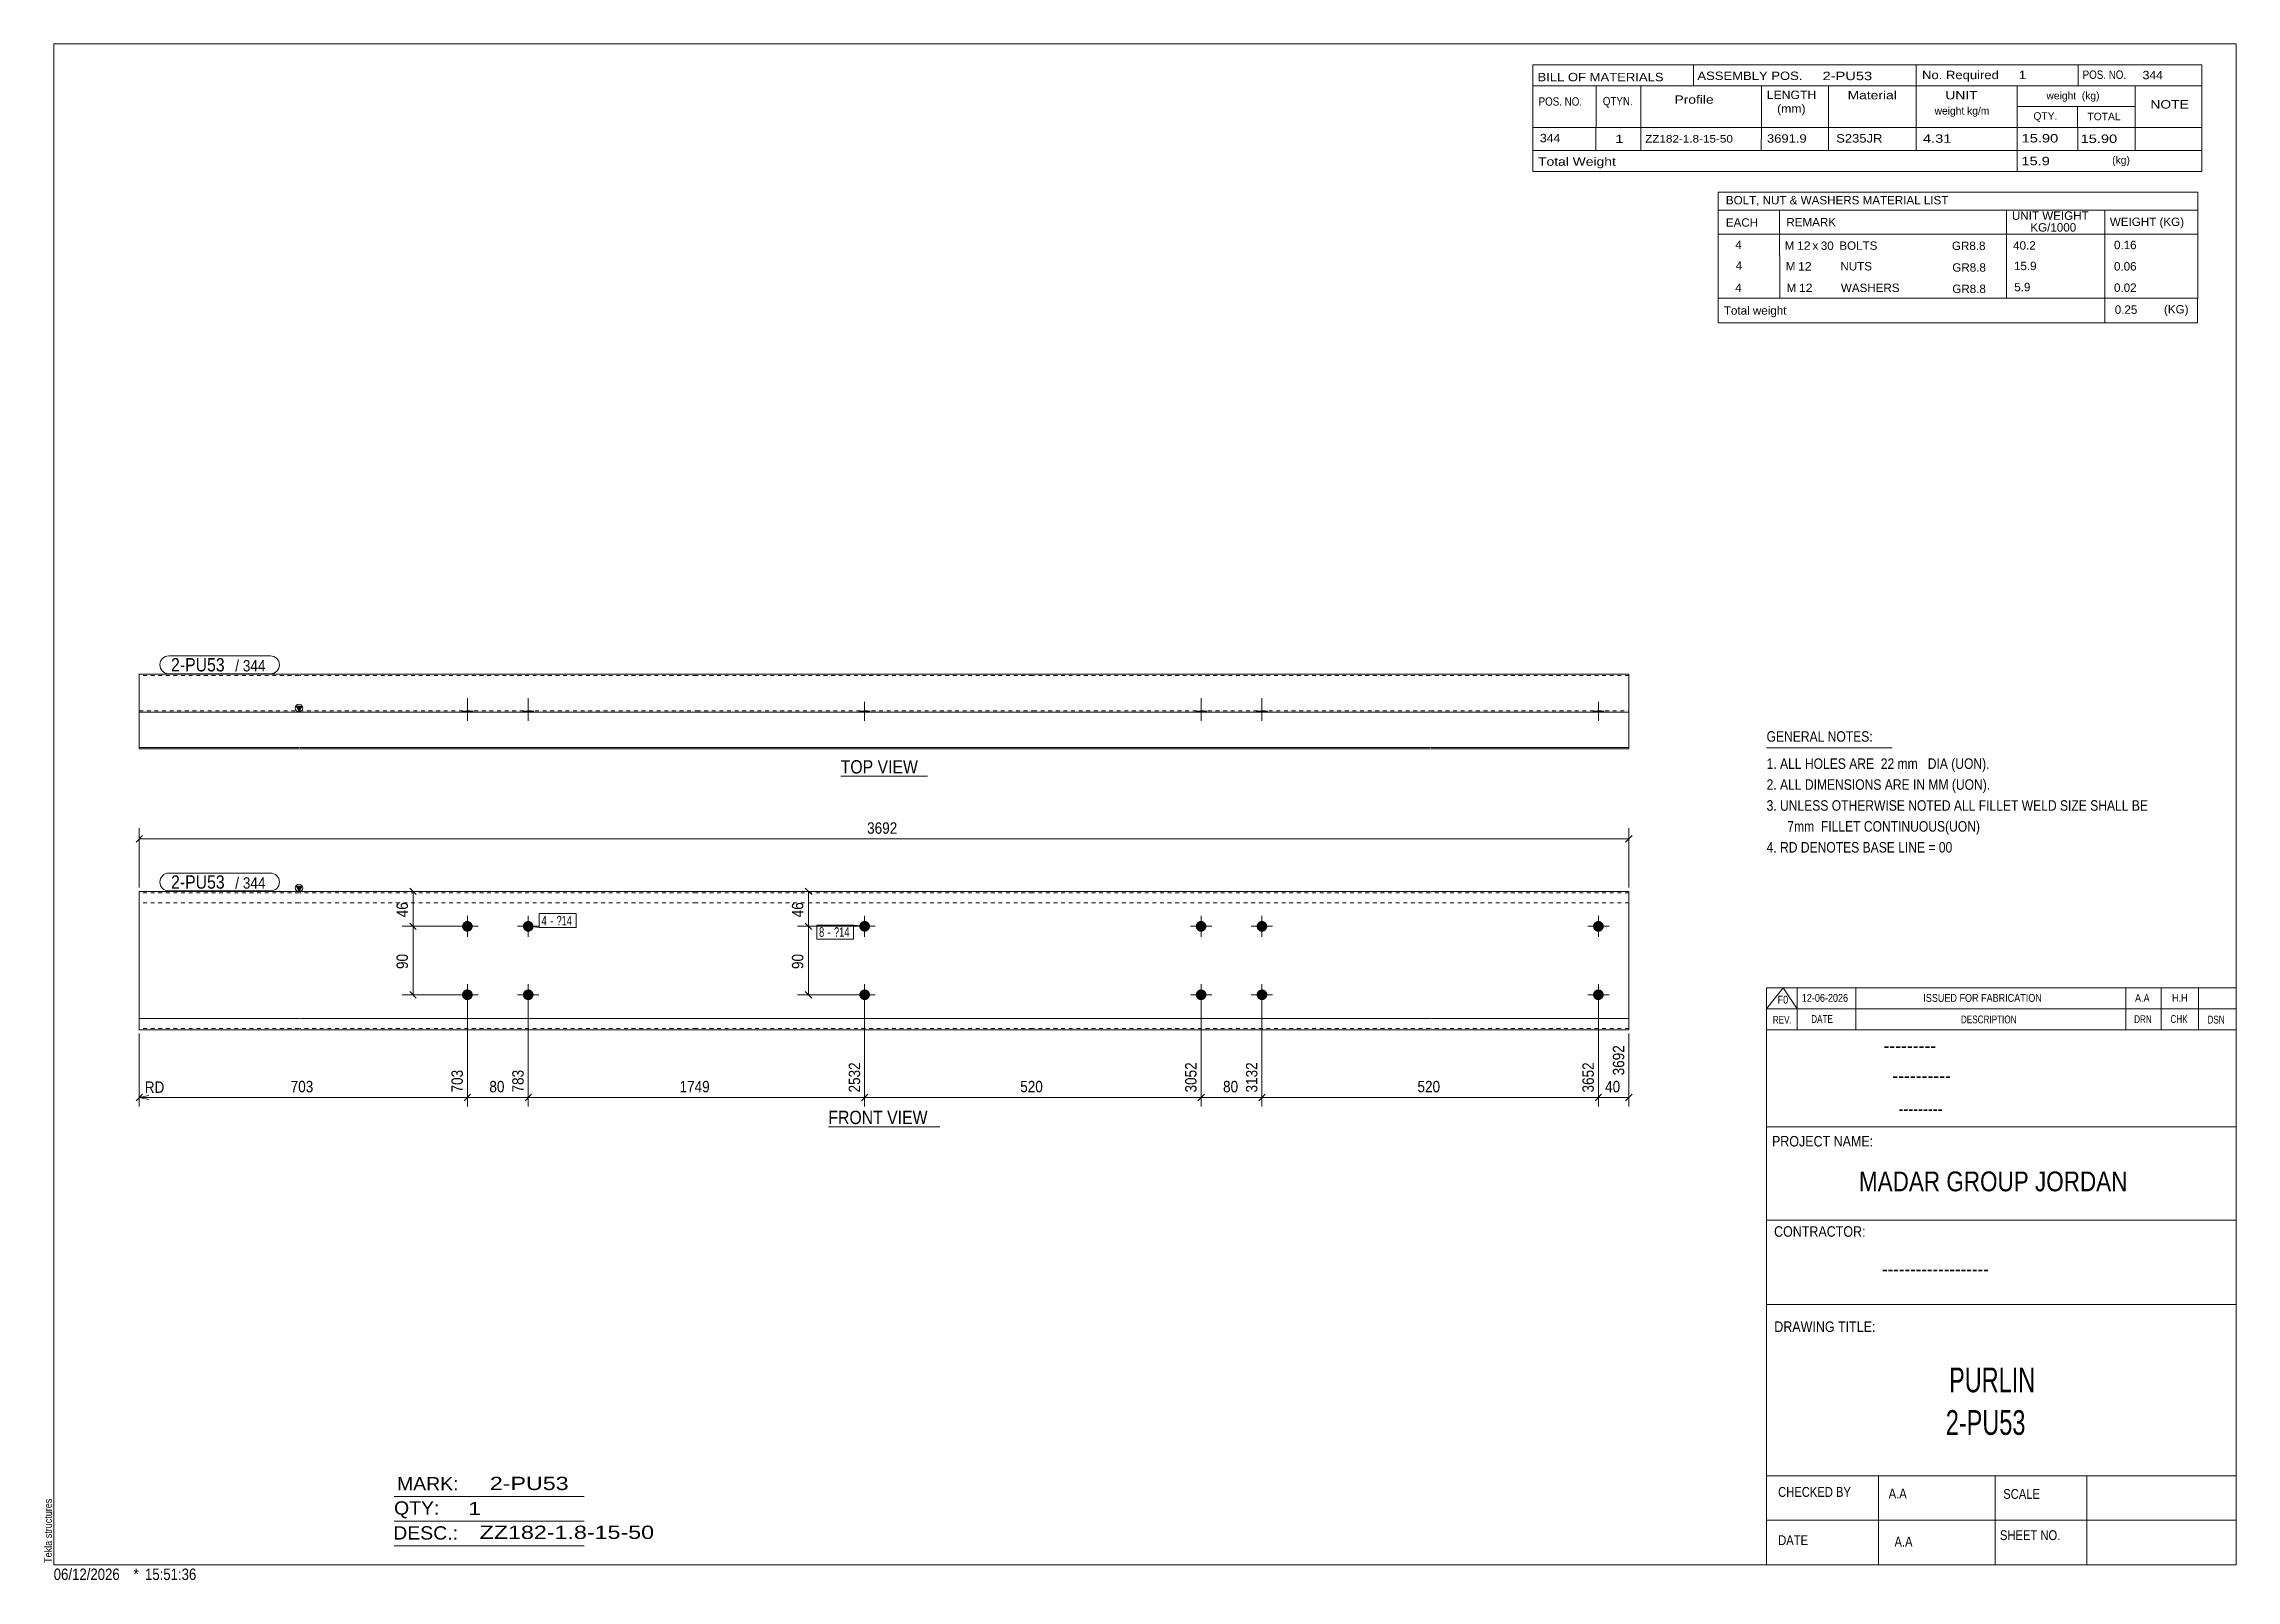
# Model space of a CAD drawing. Header units: millimetres. Extents: x 2 to 579, y 1 to 405.
import ezdxf

# ---------------------------------------------------------------- set-up
doc = ezdxf.new("R2010")
doc.units = ezdxf.units.MM
doc.linetypes.add('XKITLINE00', pattern=[0])
doc.linetypes.add('XKITLINE01', pattern=[4, 1, -1, 1, -1])
for name, color, linetype, lineweight in [('Bolt', 3, 'Continuous', 0), ('BoltMark', 7, 'Continuous', 0), ('Dimensions', 7, 'Continuous', 0), ('DrawingSheet', 5, 'Continuous', 0), ('OtherObjectType', 7, 'Continuous', 0), ('Part', 2, 'Continuous', 0), ('PartMark', 7, 'Continuous', 0)]:
    doc.layers.add(name, color=color, linetype=linetype, lineweight=lineweight)
doc.styles.add('@ARIAL_UNICODE_MS_BOLD', font='ARIAL.TTF')
doc.styles.add('ARIAL', font='ARIAL.TTF')
doc.styles.add('ARIAL_NARROW', font='ARIALN.TTF')
doc.styles.add('COMIC_SANS_MS_BOLD', font='COMICBD.TTF')
doc.styles.add('SWIS721_EX_BT', font='ARIAL.TTF')
doc.styles.add('SWISSE', font='ARIAL.TTF')

# ---------------------------------------------------------------- blocks, each defined once
blk = doc.blocks.new('*A1')
at = {"layer": 'Bolt'}
for points in [[(115.19, 172.88), (115.19, 172.84), (115.19, 172.81), (115.19, 172.77), (115.18, 172.74), (115.18, 172.7), (115.17, 172.67), (115.17, 172.64), (115.16, 172.6), (115.15, 172.57), (115.14, 172.54), (115.13, 172.5), (115.12, 172.47), (115.11, 172.44), (115.1, 172.41), (115.09, 172.37), (115.07, 172.34), (115.06, 172.31), (115.04, 172.28), (115.03, 172.25), (115.01, 172.22), (114.99, 172.19), (114.98, 172.16), (114.96, 172.13), (114.94, 172.1), (114.92, 172.08), (114.9, 172.05), (114.88, 172.02), (114.85, 172), (114.83, 171.97), (114.81, 171.94), (114.78, 171.92), (114.76, 171.9), (114.73, 171.87), (114.71, 171.85), (114.68, 171.83), (114.66, 171.81), (114.63, 171.79), (114.6, 171.77), (114.57, 171.75), (114.54, 171.73), (114.51, 171.71), (114.48, 171.69), (114.45, 171.68), (114.42, 171.66), (114.39, 171.64), (114.36, 171.63), (114.33, 171.62), (114.3, 171.6), (114.27, 171.59), (114.23, 171.58), (114.2, 171.57), (114.17, 171.56), (114.13, 171.55), (114.1, 171.54), (114.07, 171.54), (114.03, 171.53), (114, 171.53), (113.97, 171.52), (113.93, 171.52), (113.9, 171.51), (113.86, 171.51), (113.83, 171.51), (113.79, 171.51), (113.76, 171.51), (113.73, 171.51), (113.69, 171.51), (113.66, 171.52), (113.62, 171.52), (113.59, 171.53), (113.55, 171.53), (113.52, 171.54), (113.49, 171.54), (113.45, 171.55), (113.42, 171.56), (113.39, 171.57), (113.35, 171.58), (113.32, 171.59), (113.29, 171.6), (113.26, 171.62), (113.23, 171.63), (113.2, 171.64), (113.16, 171.66), (113.13, 171.68), (113.1, 171.69), (113.07, 171.71), (113.04, 171.73), (113.02, 171.75), (112.99, 171.77), (112.96, 171.79), (112.93, 171.81), (112.91, 171.83), (112.88, 171.85), (112.85, 171.87), (112.83, 171.9), (112.8, 171.92), (112.78, 171.94), (112.76, 171.97), (112.73, 172), (112.71, 172.02), (112.69, 172.05), (112.67, 172.08), (112.65, 172.1), (112.63, 172.13), (112.61, 172.16), (112.59, 172.19), (112.58, 172.22), (112.56, 172.25), (112.54, 172.28), (112.53, 172.31), (112.51, 172.34), (112.5, 172.37), (112.49, 172.41), (112.48, 172.44), (112.46, 172.47), (112.45, 172.5), (112.44, 172.54), (112.44, 172.57), (112.43, 172.6), (112.42, 172.64), (112.41, 172.67), (112.41, 172.7), (112.4, 172.74), (112.4, 172.77), (112.4, 172.81), (112.4, 172.84), (112.39, 172.88), (112.39, 172.91), (112.39, 172.94), (112.4, 172.98), (112.4, 173.01), (112.4, 173.05), (112.4, 173.08), (112.41, 173.12), (112.41, 173.15), (112.42, 173.18), (112.43, 173.22), (112.44, 173.25), (112.44, 173.28), (112.45, 173.32), (112.46, 173.35), (112.48, 173.38), (112.49, 173.41), (112.5, 173.45), (112.51, 173.48), (112.53, 173.51), (112.54, 173.54), (112.56, 173.57), (112.58, 173.6), (112.59, 173.63), (112.61, 173.66), (112.63, 173.69), (112.65, 173.72), (112.67, 173.74), (112.69, 173.77), (112.71, 173.8), (112.73, 173.82), (112.76, 173.85), (112.78, 173.88), (112.8, 173.9), (112.83, 173.92), (112.85, 173.95), (112.88, 173.97), (112.91, 173.99), (112.93, 174.01), (112.96, 174.03), (112.99, 174.05), (113.02, 174.07), (113.04, 174.09), (113.07, 174.11), (113.1, 174.13), (113.13, 174.14), (113.16, 174.16), (113.2, 174.18), (113.23, 174.19), (113.26, 174.2), (113.29, 174.22), (113.32, 174.23), (113.35, 174.24), (113.39, 174.25), (113.42, 174.26), (113.45, 174.27), (113.49, 174.28), (113.52, 174.28), (113.55, 174.29), (113.59, 174.29), (113.62, 174.3), (113.66, 174.3), (113.69, 174.31), (113.73, 174.31), (113.76, 174.31), (113.79, 174.31), (113.83, 174.31), (113.86, 174.31), (113.9, 174.31), (113.93, 174.3), (113.97, 174.3), (114, 174.29), (114.03, 174.29), (114.07, 174.28), (114.1, 174.28), (114.13, 174.27), (114.17, 174.26), (114.2, 174.25), (114.23, 174.24), (114.27, 174.23), (114.3, 174.22), (114.33, 174.2), (114.36, 174.19), (114.39, 174.18), (114.42, 174.16), (114.45, 174.14), (114.48, 174.13), (114.51, 174.11), (114.54, 174.09), (114.57, 174.07), (114.6, 174.05), (114.63, 174.03), (114.66, 174.01), (114.68, 173.99), (114.71, 173.97), (114.73, 173.95), (114.76, 173.92), (114.78, 173.9), (114.81, 173.88), (114.83, 173.85), (114.85, 173.82), (114.88, 173.8), (114.9, 173.77), (114.92, 173.74), (114.94, 173.72), (114.96, 173.69), (114.98, 173.66), (114.99, 173.63), (115.01, 173.6), (115.03, 173.57), (115.04, 173.54), (115.06, 173.51), (115.07, 173.48), (115.09, 173.45), (115.1, 173.41), (115.11, 173.38), (115.12, 173.35), (115.13, 173.32), (115.14, 173.28), (115.15, 173.25), (115.16, 173.22), (115.17, 173.18), (115.17, 173.15), (115.18, 173.12), (115.18, 173.08), (115.19, 173.05), (115.19, 173.01), (115.19, 172.98), (115.19, 172.94), (115.19, 172.91)], [(131.19, 172.88), (131.19, 172.84), (131.19, 172.81), (131.19, 172.77), (131.18, 172.74), (131.18, 172.7), (131.17, 172.67), (131.17, 172.64), (131.16, 172.6), (131.15, 172.57), (131.14, 172.54), (131.13, 172.5), (131.12, 172.47), (131.11, 172.44), (131.1, 172.41), (131.09, 172.37), (131.07, 172.34), (131.06, 172.31), (131.04, 172.28), (131.03, 172.25), (131.01, 172.22), (130.99, 172.19), (130.98, 172.16), (130.96, 172.13), (130.94, 172.1), (130.92, 172.08), (130.9, 172.05), (130.88, 172.02), (130.85, 172), (130.83, 171.97), (130.81, 171.94), (130.78, 171.92), (130.76, 171.9), (130.73, 171.87), (130.71, 171.85), (130.68, 171.83), (130.66, 171.81), (130.63, 171.79), (130.6, 171.77), (130.57, 171.75), (130.54, 171.73), (130.51, 171.71), (130.48, 171.69), (130.45, 171.68), (130.42, 171.66), (130.39, 171.64), (130.36, 171.63), (130.33, 171.62), (130.3, 171.6), (130.27, 171.59), (130.23, 171.58), (130.2, 171.57), (130.17, 171.56), (130.13, 171.55), (130.1, 171.54), (130.07, 171.54), (130.03, 171.53), (130, 171.53), (129.97, 171.52), (129.93, 171.52), (129.9, 171.51), (129.86, 171.51), (129.83, 171.51), (129.79, 171.51), (129.76, 171.51), (129.73, 171.51), (129.69, 171.51), (129.66, 171.52), (129.62, 171.52), (129.59, 171.53), (129.55, 171.53), (129.52, 171.54), (129.49, 171.54), (129.45, 171.55), (129.42, 171.56), (129.39, 171.57), (129.35, 171.58), (129.32, 171.59), (129.29, 171.6), (129.26, 171.62), (129.23, 171.63), (129.2, 171.64), (129.16, 171.66), (129.13, 171.68), (129.1, 171.69), (129.07, 171.71), (129.04, 171.73), (129.02, 171.75), (128.99, 171.77), (128.96, 171.79), (128.93, 171.81), (128.91, 171.83), (128.88, 171.85), (128.85, 171.87), (128.83, 171.9), (128.8, 171.92), (128.78, 171.94), (128.76, 171.97), (128.73, 172), (128.71, 172.02), (128.69, 172.05), (128.67, 172.08), (128.65, 172.1), (128.63, 172.13), (128.61, 172.16), (128.59, 172.19), (128.58, 172.22), (128.56, 172.25), (128.54, 172.28), (128.53, 172.31), (128.51, 172.34), (128.5, 172.37), (128.49, 172.41), (128.48, 172.44), (128.46, 172.47), (128.45, 172.5), (128.44, 172.54), (128.44, 172.57), (128.43, 172.6), (128.42, 172.64), (128.41, 172.67), (128.41, 172.7), (128.4, 172.74), (128.4, 172.77), (128.4, 172.81), (128.4, 172.84), (128.39, 172.88), (128.39, 172.91), (128.39, 172.94), (128.4, 172.98), (128.4, 173.01), (128.4, 173.05), (128.4, 173.08), (128.41, 173.12), (128.41, 173.15), (128.42, 173.18), (128.43, 173.22), (128.44, 173.25), (128.44, 173.28), (128.45, 173.32), (128.46, 173.35), (128.48, 173.38), (128.49, 173.41), (128.5, 173.45), (128.51, 173.48), (128.53, 173.51), (128.54, 173.54), (128.56, 173.57), (128.58, 173.6), (128.59, 173.63), (128.61, 173.66), (128.63, 173.69), (128.65, 173.72), (128.67, 173.74), (128.69, 173.77), (128.71, 173.8), (128.73, 173.82), (128.76, 173.85), (128.78, 173.88), (128.8, 173.9), (128.83, 173.92), (128.85, 173.95), (128.88, 173.97), (128.91, 173.99), (128.93, 174.01), (128.96, 174.03), (128.99, 174.05), (129.02, 174.07), (129.04, 174.09), (129.07, 174.11), (129.1, 174.13), (129.13, 174.14), (129.16, 174.16), (129.2, 174.18), (129.23, 174.19), (129.26, 174.2), (129.29, 174.22), (129.32, 174.23), (129.35, 174.24), (129.39, 174.25), (129.42, 174.26), (129.45, 174.27), (129.49, 174.28), (129.52, 174.28), (129.55, 174.29), (129.59, 174.29), (129.62, 174.3), (129.66, 174.3), (129.69, 174.31), (129.73, 174.31), (129.76, 174.31), (129.79, 174.31), (129.83, 174.31), (129.86, 174.31), (129.9, 174.31), (129.93, 174.3), (129.97, 174.3), (130, 174.29), (130.03, 174.29), (130.07, 174.28), (130.1, 174.28), (130.13, 174.27), (130.17, 174.26), (130.2, 174.25), (130.23, 174.24), (130.27, 174.23), (130.3, 174.22), (130.33, 174.2), (130.36, 174.19), (130.39, 174.18), (130.42, 174.16), (130.45, 174.14), (130.48, 174.13), (130.51, 174.11), (130.54, 174.09), (130.57, 174.07), (130.6, 174.05), (130.63, 174.03), (130.66, 174.01), (130.68, 173.99), (130.71, 173.97), (130.73, 173.95), (130.76, 173.92), (130.78, 173.9), (130.81, 173.88), (130.83, 173.85), (130.85, 173.82), (130.88, 173.8), (130.9, 173.77), (130.92, 173.74), (130.94, 173.72), (130.96, 173.69), (130.98, 173.66), (130.99, 173.63), (131.01, 173.6), (131.03, 173.57), (131.04, 173.54), (131.06, 173.51), (131.07, 173.48), (131.09, 173.45), (131.1, 173.41), (131.11, 173.38), (131.12, 173.35), (131.13, 173.32), (131.14, 173.28), (131.15, 173.25), (131.16, 173.22), (131.17, 173.18), (131.17, 173.15), (131.18, 173.12), (131.18, 173.08), (131.19, 173.05), (131.19, 173.01), (131.19, 172.98), (131.19, 172.94), (131.19, 172.91)], [(115.19, 154.88), (115.19, 154.84), (115.19, 154.81), (115.19, 154.77), (115.18, 154.74), (115.18, 154.7), (115.17, 154.67), (115.17, 154.64), (115.16, 154.6), (115.15, 154.57), (115.14, 154.54), (115.13, 154.5), (115.12, 154.47), (115.11, 154.44), (115.1, 154.41), (115.09, 154.37), (115.07, 154.34), (115.06, 154.31), (115.04, 154.28), (115.03, 154.25), (115.01, 154.22), (114.99, 154.19), (114.98, 154.16), (114.96, 154.13), (114.94, 154.1), (114.92, 154.08), (114.9, 154.05), (114.88, 154.02), (114.85, 154), (114.83, 153.97), (114.81, 153.94), (114.78, 153.92), (114.76, 153.9), (114.73, 153.87), (114.71, 153.85), (114.68, 153.83), (114.66, 153.81), (114.63, 153.79), (114.6, 153.77), (114.57, 153.75), (114.54, 153.73), (114.51, 153.71), (114.48, 153.69), (114.45, 153.68), (114.42, 153.66), (114.39, 153.64), (114.36, 153.63), (114.33, 153.62), (114.3, 153.6), (114.27, 153.59), (114.23, 153.58), (114.2, 153.57), (114.17, 153.56), (114.13, 153.55), (114.1, 153.54), (114.07, 153.54), (114.03, 153.53), (114, 153.53), (113.97, 153.52), (113.93, 153.52), (113.9, 153.51), (113.86, 153.51), (113.83, 153.51), (113.79, 153.51), (113.76, 153.51), (113.73, 153.51), (113.69, 153.51), (113.66, 153.52), (113.62, 153.52), (113.59, 153.53), (113.55, 153.53), (113.52, 153.54), (113.49, 153.54), (113.45, 153.55), (113.42, 153.56), (113.39, 153.57), (113.35, 153.58), (113.32, 153.59), (113.29, 153.6), (113.26, 153.62), (113.23, 153.63), (113.2, 153.64), (113.16, 153.66), (113.13, 153.68), (113.1, 153.69), (113.07, 153.71), (113.04, 153.73), (113.02, 153.75), (112.99, 153.77), (112.96, 153.79), (112.93, 153.81), (112.91, 153.83), (112.88, 153.85), (112.85, 153.87), (112.83, 153.9), (112.8, 153.92), (112.78, 153.94), (112.76, 153.97), (112.73, 154), (112.71, 154.02), (112.69, 154.05), (112.67, 154.08), (112.65, 154.1), (112.63, 154.13), (112.61, 154.16), (112.59, 154.19), (112.58, 154.22), (112.56, 154.25), (112.54, 154.28), (112.53, 154.31), (112.51, 154.34), (112.5, 154.37), (112.49, 154.41), (112.48, 154.44), (112.46, 154.47), (112.45, 154.5), (112.44, 154.54), (112.44, 154.57), (112.43, 154.6), (112.42, 154.64), (112.41, 154.67), (112.41, 154.7), (112.4, 154.74), (112.4, 154.77), (112.4, 154.81), (112.4, 154.84), (112.39, 154.88), (112.39, 154.91), (112.39, 154.94), (112.4, 154.98), (112.4, 155.01), (112.4, 155.05), (112.4, 155.08), (112.41, 155.12), (112.41, 155.15), (112.42, 155.18), (112.43, 155.22), (112.44, 155.25), (112.44, 155.28), (112.45, 155.32), (112.46, 155.35), (112.48, 155.38), (112.49, 155.41), (112.5, 155.45), (112.51, 155.48), (112.53, 155.51), (112.54, 155.54), (112.56, 155.57), (112.58, 155.6), (112.59, 155.63), (112.61, 155.66), (112.63, 155.69), (112.65, 155.72), (112.67, 155.74), (112.69, 155.77), (112.71, 155.8), (112.73, 155.82), (112.76, 155.85), (112.78, 155.88), (112.8, 155.9), (112.83, 155.92), (112.85, 155.95), (112.88, 155.97), (112.91, 155.99), (112.93, 156.01), (112.96, 156.03), (112.99, 156.05), (113.02, 156.07), (113.04, 156.09), (113.07, 156.11), (113.1, 156.13), (113.13, 156.14), (113.16, 156.16), (113.2, 156.18), (113.23, 156.19), (113.26, 156.2), (113.29, 156.22), (113.32, 156.23), (113.35, 156.24), (113.39, 156.25), (113.42, 156.26), (113.45, 156.27), (113.49, 156.28), (113.52, 156.28), (113.55, 156.29), (113.59, 156.29), (113.62, 156.3), (113.66, 156.3), (113.69, 156.31), (113.73, 156.31), (113.76, 156.31), (113.79, 156.31), (113.83, 156.31), (113.86, 156.31), (113.9, 156.31), (113.93, 156.3), (113.97, 156.3), (114, 156.29), (114.03, 156.29), (114.07, 156.28), (114.1, 156.28), (114.13, 156.27), (114.17, 156.26), (114.2, 156.25), (114.23, 156.24), (114.27, 156.23), (114.3, 156.22), (114.33, 156.2), (114.36, 156.19), (114.39, 156.18), (114.42, 156.16), (114.45, 156.14), (114.48, 156.13), (114.51, 156.11), (114.54, 156.09), (114.57, 156.07), (114.6, 156.05), (114.63, 156.03), (114.66, 156.01), (114.68, 155.99), (114.71, 155.97), (114.73, 155.95), (114.76, 155.92), (114.78, 155.9), (114.81, 155.88), (114.83, 155.85), (114.85, 155.82), (114.88, 155.8), (114.9, 155.77), (114.92, 155.74), (114.94, 155.72), (114.96, 155.69), (114.98, 155.66), (114.99, 155.63), (115.01, 155.6), (115.03, 155.57), (115.04, 155.54), (115.06, 155.51), (115.07, 155.48), (115.09, 155.45), (115.1, 155.41), (115.11, 155.38), (115.12, 155.35), (115.13, 155.32), (115.14, 155.28), (115.15, 155.25), (115.16, 155.22), (115.17, 155.18), (115.17, 155.15), (115.18, 155.12), (115.18, 155.08), (115.19, 155.05), (115.19, 155.01), (115.19, 154.98), (115.19, 154.94), (115.19, 154.91)], [(131.19, 154.88), (131.19, 154.84), (131.19, 154.81), (131.19, 154.77), (131.18, 154.74), (131.18, 154.7), (131.17, 154.67), (131.17, 154.64), (131.16, 154.6), (131.15, 154.57), (131.14, 154.54), (131.13, 154.5), (131.12, 154.47), (131.11, 154.44), (131.1, 154.41), (131.09, 154.37), (131.07, 154.34), (131.06, 154.31), (131.04, 154.28), (131.03, 154.25), (131.01, 154.22), (130.99, 154.19), (130.98, 154.16), (130.96, 154.13), (130.94, 154.1), (130.92, 154.08), (130.9, 154.05), (130.88, 154.02), (130.85, 154), (130.83, 153.97), (130.81, 153.94), (130.78, 153.92), (130.76, 153.9), (130.73, 153.87), (130.71, 153.85), (130.68, 153.83), (130.66, 153.81), (130.63, 153.79), (130.6, 153.77), (130.57, 153.75), (130.54, 153.73), (130.51, 153.71), (130.48, 153.69), (130.45, 153.68), (130.42, 153.66), (130.39, 153.64), (130.36, 153.63), (130.33, 153.62), (130.3, 153.6), (130.27, 153.59), (130.23, 153.58), (130.2, 153.57), (130.17, 153.56), (130.13, 153.55), (130.1, 153.54), (130.07, 153.54), (130.03, 153.53), (130, 153.53), (129.97, 153.52), (129.93, 153.52), (129.9, 153.51), (129.86, 153.51), (129.83, 153.51), (129.79, 153.51), (129.76, 153.51), (129.73, 153.51), (129.69, 153.51), (129.66, 153.52), (129.62, 153.52), (129.59, 153.53), (129.55, 153.53), (129.52, 153.54), (129.49, 153.54), (129.45, 153.55), (129.42, 153.56), (129.39, 153.57), (129.35, 153.58), (129.32, 153.59), (129.29, 153.6), (129.26, 153.62), (129.23, 153.63), (129.2, 153.64), (129.16, 153.66), (129.13, 153.68), (129.1, 153.69), (129.07, 153.71), (129.04, 153.73), (129.02, 153.75), (128.99, 153.77), (128.96, 153.79), (128.93, 153.81), (128.91, 153.83), (128.88, 153.85), (128.85, 153.87), (128.83, 153.9), (128.8, 153.92), (128.78, 153.94), (128.76, 153.97), (128.73, 154), (128.71, 154.02), (128.69, 154.05), (128.67, 154.08), (128.65, 154.1), (128.63, 154.13), (128.61, 154.16), (128.59, 154.19), (128.58, 154.22), (128.56, 154.25), (128.54, 154.28), (128.53, 154.31), (128.51, 154.34), (128.5, 154.37), (128.49, 154.41), (128.48, 154.44), (128.46, 154.47), (128.45, 154.5), (128.44, 154.54), (128.44, 154.57), (128.43, 154.6), (128.42, 154.64), (128.41, 154.67), (128.41, 154.7), (128.4, 154.74), (128.4, 154.77), (128.4, 154.81), (128.4, 154.84), (128.39, 154.88), (128.39, 154.91), (128.39, 154.94), (128.4, 154.98), (128.4, 155.01), (128.4, 155.05), (128.4, 155.08), (128.41, 155.12), (128.41, 155.15), (128.42, 155.18), (128.43, 155.22), (128.44, 155.25), (128.44, 155.28), (128.45, 155.32), (128.46, 155.35), (128.48, 155.38), (128.49, 155.41), (128.5, 155.45), (128.51, 155.48), (128.53, 155.51), (128.54, 155.54), (128.56, 155.57), (128.58, 155.6), (128.59, 155.63), (128.61, 155.66), (128.63, 155.69), (128.65, 155.72), (128.67, 155.74), (128.69, 155.77), (128.71, 155.8), (128.73, 155.82), (128.76, 155.85), (128.78, 155.88), (128.8, 155.9), (128.83, 155.92), (128.85, 155.95), (128.88, 155.97), (128.91, 155.99), (128.93, 156.01), (128.96, 156.03), (128.99, 156.05), (129.02, 156.07), (129.04, 156.09), (129.07, 156.11), (129.1, 156.13), (129.13, 156.14), (129.16, 156.16), (129.2, 156.18), (129.23, 156.19), (129.26, 156.2), (129.29, 156.22), (129.32, 156.23), (129.35, 156.24), (129.39, 156.25), (129.42, 156.26), (129.45, 156.27), (129.49, 156.28), (129.52, 156.28), (129.55, 156.29), (129.59, 156.29), (129.62, 156.3), (129.66, 156.3), (129.69, 156.31), (129.73, 156.31), (129.76, 156.31), (129.79, 156.31), (129.83, 156.31), (129.86, 156.31), (129.9, 156.31), (129.93, 156.3), (129.97, 156.3), (130, 156.29), (130.03, 156.29), (130.07, 156.28), (130.1, 156.28), (130.13, 156.27), (130.17, 156.26), (130.2, 156.25), (130.23, 156.24), (130.27, 156.23), (130.3, 156.22), (130.33, 156.2), (130.36, 156.19), (130.39, 156.18), (130.42, 156.16), (130.45, 156.14), (130.48, 156.13), (130.51, 156.11), (130.54, 156.09), (130.57, 156.07), (130.6, 156.05), (130.63, 156.03), (130.66, 156.01), (130.68, 155.99), (130.71, 155.97), (130.73, 155.95), (130.76, 155.92), (130.78, 155.9), (130.81, 155.88), (130.83, 155.85), (130.85, 155.82), (130.88, 155.8), (130.9, 155.77), (130.92, 155.74), (130.94, 155.72), (130.96, 155.69), (130.98, 155.66), (130.99, 155.63), (131.01, 155.6), (131.03, 155.57), (131.04, 155.54), (131.06, 155.51), (131.07, 155.48), (131.09, 155.45), (131.1, 155.41), (131.11, 155.38), (131.12, 155.35), (131.13, 155.32), (131.14, 155.28), (131.15, 155.25), (131.16, 155.22), (131.17, 155.18), (131.17, 155.15), (131.18, 155.12), (131.18, 155.08), (131.19, 155.05), (131.19, 155.01), (131.19, 154.98), (131.19, 154.94), (131.19, 154.91)]]:
    blk.add_hatch(color=3, dxfattribs=at).paths.add_polyline_path(points, flags=17)
at = {"layer": 'Bolt', "color": 3, "linetype": 'XKITLINE00', "lineweight": 0}
for p, q in [((113.79, 175.71), (113.79, 170.11)), ((129.79, 175.71), (129.79, 170.11)), ((116.59, 172.91), (110.99, 172.91)), ((132.59, 172.91), (126.99, 172.91)), ((113.79, 157.71), (113.79, 152.11)), ((129.79, 157.71), (129.79, 152.11)), ((116.59, 154.91), (110.99, 154.91)), ((132.59, 154.91), (126.99, 154.91))]:
    blk.add_line(p, q, dxfattribs=at)
blk = doc.blocks.new('*A2')
at = {"layer": 'Bolt'}
for points in [[(308.17, 172.88), (308.17, 172.84), (308.17, 172.81), (308.16, 172.77), (308.16, 172.74), (308.15, 172.7), (308.15, 172.67), (308.14, 172.64), (308.14, 172.6), (308.13, 172.57), (308.12, 172.54), (308.11, 172.5), (308.1, 172.47), (308.09, 172.44), (308.08, 172.41), (308.06, 172.37), (308.05, 172.34), (308.04, 172.31), (308.02, 172.28), (308, 172.25), (307.99, 172.22), (307.97, 172.19), (307.95, 172.16), (307.93, 172.13), (307.91, 172.1), (307.89, 172.08), (307.87, 172.05), (307.85, 172.02), (307.83, 172), (307.81, 171.97), (307.78, 171.94), (307.76, 171.92), (307.74, 171.9), (307.71, 171.87), (307.68, 171.85), (307.66, 171.83), (307.63, 171.81), (307.6, 171.79), (307.58, 171.77), (307.55, 171.75), (307.52, 171.73), (307.49, 171.71), (307.46, 171.69), (307.43, 171.68), (307.4, 171.66), (307.37, 171.64), (307.34, 171.63), (307.31, 171.62), (307.27, 171.6), (307.24, 171.59), (307.21, 171.58), (307.18, 171.57), (307.14, 171.56), (307.11, 171.55), (307.08, 171.54), (307.04, 171.54), (307.01, 171.53), (306.98, 171.53), (306.94, 171.52), (306.91, 171.52), (306.87, 171.51), (306.84, 171.51), (306.8, 171.51), (306.77, 171.51), (306.74, 171.51), (306.7, 171.51), (306.67, 171.51), (306.63, 171.52), (306.6, 171.52), (306.56, 171.53), (306.53, 171.53), (306.5, 171.54), (306.46, 171.54), (306.43, 171.55), (306.4, 171.56), (306.36, 171.57), (306.33, 171.58), (306.3, 171.59), (306.27, 171.6), (306.23, 171.62), (306.2, 171.63), (306.17, 171.64), (306.14, 171.66), (306.11, 171.68), (306.08, 171.69), (306.05, 171.71), (306.02, 171.73), (305.99, 171.75), (305.96, 171.77), (305.94, 171.79), (305.91, 171.81), (305.88, 171.83), (305.86, 171.85), (305.83, 171.87), (305.8, 171.9), (305.78, 171.92), (305.76, 171.94), (305.73, 171.97), (305.71, 172), (305.69, 172.02), (305.67, 172.05), (305.65, 172.08), (305.63, 172.1), (305.61, 172.13), (305.59, 172.16), (305.57, 172.19), (305.55, 172.22), (305.53, 172.25), (305.52, 172.28), (305.5, 172.31), (305.49, 172.34), (305.48, 172.37), (305.46, 172.41), (305.45, 172.44), (305.44, 172.47), (305.43, 172.5), (305.42, 172.54), (305.41, 172.57), (305.4, 172.6), (305.4, 172.64), (305.39, 172.67), (305.38, 172.7), (305.38, 172.74), (305.38, 172.77), (305.37, 172.81), (305.37, 172.84), (305.37, 172.88), (305.37, 172.91), (305.37, 172.94), (305.37, 172.98), (305.37, 173.01), (305.38, 173.05), (305.38, 173.08), (305.38, 173.12), (305.39, 173.15), (305.4, 173.18), (305.4, 173.22), (305.41, 173.25), (305.42, 173.28), (305.43, 173.32), (305.44, 173.35), (305.45, 173.38), (305.46, 173.41), (305.48, 173.45), (305.49, 173.48), (305.5, 173.51), (305.52, 173.54), (305.53, 173.57), (305.55, 173.6), (305.57, 173.63), (305.59, 173.66), (305.61, 173.69), (305.63, 173.72), (305.65, 173.74), (305.67, 173.77), (305.69, 173.8), (305.71, 173.82), (305.73, 173.85), (305.76, 173.88), (305.78, 173.9), (305.8, 173.92), (305.83, 173.95), (305.86, 173.97), (305.88, 173.99), (305.91, 174.01), (305.94, 174.03), (305.96, 174.05), (305.99, 174.07), (306.02, 174.09), (306.05, 174.11), (306.08, 174.13), (306.11, 174.14), (306.14, 174.16), (306.17, 174.18), (306.2, 174.19), (306.23, 174.2), (306.27, 174.22), (306.3, 174.23), (306.33, 174.24), (306.36, 174.25), (306.4, 174.26), (306.43, 174.27), (306.46, 174.28), (306.5, 174.28), (306.53, 174.29), (306.56, 174.29), (306.6, 174.3), (306.63, 174.3), (306.67, 174.31), (306.7, 174.31), (306.74, 174.31), (306.77, 174.31), (306.8, 174.31), (306.84, 174.31), (306.87, 174.31), (306.91, 174.3), (306.94, 174.3), (306.98, 174.29), (307.01, 174.29), (307.04, 174.28), (307.08, 174.28), (307.11, 174.27), (307.14, 174.26), (307.18, 174.25), (307.21, 174.24), (307.24, 174.23), (307.27, 174.22), (307.31, 174.2), (307.34, 174.19), (307.37, 174.18), (307.4, 174.16), (307.43, 174.14), (307.46, 174.13), (307.49, 174.11), (307.52, 174.09), (307.55, 174.07), (307.58, 174.05), (307.6, 174.03), (307.63, 174.01), (307.66, 173.99), (307.68, 173.97), (307.71, 173.95), (307.74, 173.92), (307.76, 173.9), (307.78, 173.88), (307.81, 173.85), (307.83, 173.82), (307.85, 173.8), (307.87, 173.77), (307.89, 173.74), (307.91, 173.72), (307.93, 173.69), (307.95, 173.66), (307.97, 173.63), (307.99, 173.6), (308, 173.57), (308.02, 173.54), (308.04, 173.51), (308.05, 173.48), (308.06, 173.45), (308.08, 173.41), (308.09, 173.38), (308.1, 173.35), (308.11, 173.32), (308.12, 173.28), (308.13, 173.25), (308.14, 173.22), (308.14, 173.18), (308.15, 173.15), (308.15, 173.12), (308.16, 173.08), (308.16, 173.05), (308.17, 173.01), (308.17, 172.98), (308.17, 172.94), (308.17, 172.91)], [(324.17, 172.88), (324.17, 172.84), (324.17, 172.81), (324.16, 172.77), (324.16, 172.74), (324.15, 172.7), (324.15, 172.67), (324.14, 172.64), (324.14, 172.6), (324.13, 172.57), (324.12, 172.54), (324.11, 172.5), (324.1, 172.47), (324.09, 172.44), (324.08, 172.41), (324.06, 172.37), (324.05, 172.34), (324.04, 172.31), (324.02, 172.28), (324, 172.25), (323.99, 172.22), (323.97, 172.19), (323.95, 172.16), (323.93, 172.13), (323.91, 172.1), (323.89, 172.08), (323.87, 172.05), (323.85, 172.02), (323.83, 172), (323.81, 171.97), (323.78, 171.94), (323.76, 171.92), (323.74, 171.9), (323.71, 171.87), (323.68, 171.85), (323.66, 171.83), (323.63, 171.81), (323.6, 171.79), (323.58, 171.77), (323.55, 171.75), (323.52, 171.73), (323.49, 171.71), (323.46, 171.69), (323.43, 171.68), (323.4, 171.66), (323.37, 171.64), (323.34, 171.63), (323.31, 171.62), (323.27, 171.6), (323.24, 171.59), (323.21, 171.58), (323.18, 171.57), (323.14, 171.56), (323.11, 171.55), (323.08, 171.54), (323.04, 171.54), (323.01, 171.53), (322.98, 171.53), (322.94, 171.52), (322.91, 171.52), (322.87, 171.51), (322.84, 171.51), (322.8, 171.51), (322.77, 171.51), (322.74, 171.51), (322.7, 171.51), (322.67, 171.51), (322.63, 171.52), (322.6, 171.52), (322.56, 171.53), (322.53, 171.53), (322.5, 171.54), (322.46, 171.54), (322.43, 171.55), (322.4, 171.56), (322.36, 171.57), (322.33, 171.58), (322.3, 171.59), (322.27, 171.6), (322.23, 171.62), (322.2, 171.63), (322.17, 171.64), (322.14, 171.66), (322.11, 171.68), (322.08, 171.69), (322.05, 171.71), (322.02, 171.73), (321.99, 171.75), (321.96, 171.77), (321.94, 171.79), (321.91, 171.81), (321.88, 171.83), (321.86, 171.85), (321.83, 171.87), (321.8, 171.9), (321.78, 171.92), (321.76, 171.94), (321.73, 171.97), (321.71, 172), (321.69, 172.02), (321.67, 172.05), (321.65, 172.08), (321.63, 172.1), (321.61, 172.13), (321.59, 172.16), (321.57, 172.19), (321.55, 172.22), (321.53, 172.25), (321.52, 172.28), (321.5, 172.31), (321.49, 172.34), (321.48, 172.37), (321.46, 172.41), (321.45, 172.44), (321.44, 172.47), (321.43, 172.5), (321.42, 172.54), (321.41, 172.57), (321.4, 172.6), (321.4, 172.64), (321.39, 172.67), (321.38, 172.7), (321.38, 172.74), (321.38, 172.77), (321.37, 172.81), (321.37, 172.84), (321.37, 172.88), (321.37, 172.91), (321.37, 172.94), (321.37, 172.98), (321.37, 173.01), (321.38, 173.05), (321.38, 173.08), (321.38, 173.12), (321.39, 173.15), (321.4, 173.18), (321.4, 173.22), (321.41, 173.25), (321.42, 173.28), (321.43, 173.32), (321.44, 173.35), (321.45, 173.38), (321.46, 173.41), (321.48, 173.45), (321.49, 173.48), (321.5, 173.51), (321.52, 173.54), (321.53, 173.57), (321.55, 173.6), (321.57, 173.63), (321.59, 173.66), (321.61, 173.69), (321.63, 173.72), (321.65, 173.74), (321.67, 173.77), (321.69, 173.8), (321.71, 173.82), (321.73, 173.85), (321.76, 173.88), (321.78, 173.9), (321.8, 173.92), (321.83, 173.95), (321.86, 173.97), (321.88, 173.99), (321.91, 174.01), (321.94, 174.03), (321.96, 174.05), (321.99, 174.07), (322.02, 174.09), (322.05, 174.11), (322.08, 174.13), (322.11, 174.14), (322.14, 174.16), (322.17, 174.18), (322.2, 174.19), (322.23, 174.2), (322.27, 174.22), (322.3, 174.23), (322.33, 174.24), (322.36, 174.25), (322.4, 174.26), (322.43, 174.27), (322.46, 174.28), (322.5, 174.28), (322.53, 174.29), (322.56, 174.29), (322.6, 174.3), (322.63, 174.3), (322.67, 174.31), (322.7, 174.31), (322.74, 174.31), (322.77, 174.31), (322.8, 174.31), (322.84, 174.31), (322.87, 174.31), (322.91, 174.3), (322.94, 174.3), (322.98, 174.29), (323.01, 174.29), (323.04, 174.28), (323.08, 174.28), (323.11, 174.27), (323.14, 174.26), (323.18, 174.25), (323.21, 174.24), (323.24, 174.23), (323.27, 174.22), (323.31, 174.2), (323.34, 174.19), (323.37, 174.18), (323.4, 174.16), (323.43, 174.14), (323.46, 174.13), (323.49, 174.11), (323.52, 174.09), (323.55, 174.07), (323.58, 174.05), (323.6, 174.03), (323.63, 174.01), (323.66, 173.99), (323.68, 173.97), (323.71, 173.95), (323.74, 173.92), (323.76, 173.9), (323.78, 173.88), (323.81, 173.85), (323.83, 173.82), (323.85, 173.8), (323.87, 173.77), (323.89, 173.74), (323.91, 173.72), (323.93, 173.69), (323.95, 173.66), (323.97, 173.63), (323.99, 173.6), (324, 173.57), (324.02, 173.54), (324.04, 173.51), (324.05, 173.48), (324.06, 173.45), (324.08, 173.41), (324.09, 173.38), (324.1, 173.35), (324.11, 173.32), (324.12, 173.28), (324.13, 173.25), (324.14, 173.22), (324.14, 173.18), (324.15, 173.15), (324.15, 173.12), (324.16, 173.08), (324.16, 173.05), (324.17, 173.01), (324.17, 172.98), (324.17, 172.94), (324.17, 172.91)], [(308.17, 154.88), (308.17, 154.84), (308.17, 154.81), (308.16, 154.77), (308.16, 154.74), (308.15, 154.7), (308.15, 154.67), (308.14, 154.64), (308.14, 154.6), (308.13, 154.57), (308.12, 154.54), (308.11, 154.5), (308.1, 154.47), (308.09, 154.44), (308.08, 154.41), (308.06, 154.37), (308.05, 154.34), (308.04, 154.31), (308.02, 154.28), (308, 154.25), (307.99, 154.22), (307.97, 154.19), (307.95, 154.16), (307.93, 154.13), (307.91, 154.1), (307.89, 154.08), (307.87, 154.05), (307.85, 154.02), (307.83, 154), (307.81, 153.97), (307.78, 153.94), (307.76, 153.92), (307.74, 153.9), (307.71, 153.87), (307.68, 153.85), (307.66, 153.83), (307.63, 153.81), (307.6, 153.79), (307.58, 153.77), (307.55, 153.75), (307.52, 153.73), (307.49, 153.71), (307.46, 153.69), (307.43, 153.68), (307.4, 153.66), (307.37, 153.64), (307.34, 153.63), (307.31, 153.62), (307.27, 153.6), (307.24, 153.59), (307.21, 153.58), (307.18, 153.57), (307.14, 153.56), (307.11, 153.55), (307.08, 153.54), (307.04, 153.54), (307.01, 153.53), (306.98, 153.53), (306.94, 153.52), (306.91, 153.52), (306.87, 153.51), (306.84, 153.51), (306.8, 153.51), (306.77, 153.51), (306.74, 153.51), (306.7, 153.51), (306.67, 153.51), (306.63, 153.52), (306.6, 153.52), (306.56, 153.53), (306.53, 153.53), (306.5, 153.54), (306.46, 153.54), (306.43, 153.55), (306.4, 153.56), (306.36, 153.57), (306.33, 153.58), (306.3, 153.59), (306.27, 153.6), (306.23, 153.62), (306.2, 153.63), (306.17, 153.64), (306.14, 153.66), (306.11, 153.68), (306.08, 153.69), (306.05, 153.71), (306.02, 153.73), (305.99, 153.75), (305.96, 153.77), (305.94, 153.79), (305.91, 153.81), (305.88, 153.83), (305.86, 153.85), (305.83, 153.87), (305.8, 153.9), (305.78, 153.92), (305.76, 153.94), (305.73, 153.97), (305.71, 154), (305.69, 154.02), (305.67, 154.05), (305.65, 154.08), (305.63, 154.1), (305.61, 154.13), (305.59, 154.16), (305.57, 154.19), (305.55, 154.22), (305.53, 154.25), (305.52, 154.28), (305.5, 154.31), (305.49, 154.34), (305.48, 154.37), (305.46, 154.41), (305.45, 154.44), (305.44, 154.47), (305.43, 154.5), (305.42, 154.54), (305.41, 154.57), (305.4, 154.6), (305.4, 154.64), (305.39, 154.67), (305.38, 154.7), (305.38, 154.74), (305.38, 154.77), (305.37, 154.81), (305.37, 154.84), (305.37, 154.88), (305.37, 154.91), (305.37, 154.94), (305.37, 154.98), (305.37, 155.01), (305.38, 155.05), (305.38, 155.08), (305.38, 155.12), (305.39, 155.15), (305.4, 155.18), (305.4, 155.22), (305.41, 155.25), (305.42, 155.28), (305.43, 155.32), (305.44, 155.35), (305.45, 155.38), (305.46, 155.41), (305.48, 155.45), (305.49, 155.48), (305.5, 155.51), (305.52, 155.54), (305.53, 155.57), (305.55, 155.6), (305.57, 155.63), (305.59, 155.66), (305.61, 155.69), (305.63, 155.72), (305.65, 155.74), (305.67, 155.77), (305.69, 155.8), (305.71, 155.82), (305.73, 155.85), (305.76, 155.88), (305.78, 155.9), (305.8, 155.92), (305.83, 155.95), (305.86, 155.97), (305.88, 155.99), (305.91, 156.01), (305.94, 156.03), (305.96, 156.05), (305.99, 156.07), (306.02, 156.09), (306.05, 156.11), (306.08, 156.13), (306.11, 156.14), (306.14, 156.16), (306.17, 156.18), (306.2, 156.19), (306.23, 156.2), (306.27, 156.22), (306.3, 156.23), (306.33, 156.24), (306.36, 156.25), (306.4, 156.26), (306.43, 156.27), (306.46, 156.28), (306.5, 156.28), (306.53, 156.29), (306.56, 156.29), (306.6, 156.3), (306.63, 156.3), (306.67, 156.31), (306.7, 156.31), (306.74, 156.31), (306.77, 156.31), (306.8, 156.31), (306.84, 156.31), (306.87, 156.31), (306.91, 156.3), (306.94, 156.3), (306.98, 156.29), (307.01, 156.29), (307.04, 156.28), (307.08, 156.28), (307.11, 156.27), (307.14, 156.26), (307.18, 156.25), (307.21, 156.24), (307.24, 156.23), (307.27, 156.22), (307.31, 156.2), (307.34, 156.19), (307.37, 156.18), (307.4, 156.16), (307.43, 156.14), (307.46, 156.13), (307.49, 156.11), (307.52, 156.09), (307.55, 156.07), (307.58, 156.05), (307.6, 156.03), (307.63, 156.01), (307.66, 155.99), (307.68, 155.97), (307.71, 155.95), (307.74, 155.92), (307.76, 155.9), (307.78, 155.88), (307.81, 155.85), (307.83, 155.82), (307.85, 155.8), (307.87, 155.77), (307.89, 155.74), (307.91, 155.72), (307.93, 155.69), (307.95, 155.66), (307.97, 155.63), (307.99, 155.6), (308, 155.57), (308.02, 155.54), (308.04, 155.51), (308.05, 155.48), (308.06, 155.45), (308.08, 155.41), (308.09, 155.38), (308.1, 155.35), (308.11, 155.32), (308.12, 155.28), (308.13, 155.25), (308.14, 155.22), (308.14, 155.18), (308.15, 155.15), (308.15, 155.12), (308.16, 155.08), (308.16, 155.05), (308.17, 155.01), (308.17, 154.98), (308.17, 154.94), (308.17, 154.91)], [(324.17, 154.88), (324.17, 154.84), (324.17, 154.81), (324.16, 154.77), (324.16, 154.74), (324.15, 154.7), (324.15, 154.67), (324.14, 154.64), (324.14, 154.6), (324.13, 154.57), (324.12, 154.54), (324.11, 154.5), (324.1, 154.47), (324.09, 154.44), (324.08, 154.41), (324.06, 154.37), (324.05, 154.34), (324.04, 154.31), (324.02, 154.28), (324, 154.25), (323.99, 154.22), (323.97, 154.19), (323.95, 154.16), (323.93, 154.13), (323.91, 154.1), (323.89, 154.08), (323.87, 154.05), (323.85, 154.02), (323.83, 154), (323.81, 153.97), (323.78, 153.94), (323.76, 153.92), (323.74, 153.9), (323.71, 153.87), (323.68, 153.85), (323.66, 153.83), (323.63, 153.81), (323.6, 153.79), (323.58, 153.77), (323.55, 153.75), (323.52, 153.73), (323.49, 153.71), (323.46, 153.69), (323.43, 153.68), (323.4, 153.66), (323.37, 153.64), (323.34, 153.63), (323.31, 153.62), (323.27, 153.6), (323.24, 153.59), (323.21, 153.58), (323.18, 153.57), (323.14, 153.56), (323.11, 153.55), (323.08, 153.54), (323.04, 153.54), (323.01, 153.53), (322.98, 153.53), (322.94, 153.52), (322.91, 153.52), (322.87, 153.51), (322.84, 153.51), (322.8, 153.51), (322.77, 153.51), (322.74, 153.51), (322.7, 153.51), (322.67, 153.51), (322.63, 153.52), (322.6, 153.52), (322.56, 153.53), (322.53, 153.53), (322.5, 153.54), (322.46, 153.54), (322.43, 153.55), (322.4, 153.56), (322.36, 153.57), (322.33, 153.58), (322.3, 153.59), (322.27, 153.6), (322.23, 153.62), (322.2, 153.63), (322.17, 153.64), (322.14, 153.66), (322.11, 153.68), (322.08, 153.69), (322.05, 153.71), (322.02, 153.73), (321.99, 153.75), (321.96, 153.77), (321.94, 153.79), (321.91, 153.81), (321.88, 153.83), (321.86, 153.85), (321.83, 153.87), (321.8, 153.9), (321.78, 153.92), (321.76, 153.94), (321.73, 153.97), (321.71, 154), (321.69, 154.02), (321.67, 154.05), (321.65, 154.08), (321.63, 154.1), (321.61, 154.13), (321.59, 154.16), (321.57, 154.19), (321.55, 154.22), (321.53, 154.25), (321.52, 154.28), (321.5, 154.31), (321.49, 154.34), (321.48, 154.37), (321.46, 154.41), (321.45, 154.44), (321.44, 154.47), (321.43, 154.5), (321.42, 154.54), (321.41, 154.57), (321.4, 154.6), (321.4, 154.64), (321.39, 154.67), (321.38, 154.7), (321.38, 154.74), (321.38, 154.77), (321.37, 154.81), (321.37, 154.84), (321.37, 154.88), (321.37, 154.91), (321.37, 154.94), (321.37, 154.98), (321.37, 155.01), (321.38, 155.05), (321.38, 155.08), (321.38, 155.12), (321.39, 155.15), (321.4, 155.18), (321.4, 155.22), (321.41, 155.25), (321.42, 155.28), (321.43, 155.32), (321.44, 155.35), (321.45, 155.38), (321.46, 155.41), (321.48, 155.45), (321.49, 155.48), (321.5, 155.51), (321.52, 155.54), (321.53, 155.57), (321.55, 155.6), (321.57, 155.63), (321.59, 155.66), (321.61, 155.69), (321.63, 155.72), (321.65, 155.74), (321.67, 155.77), (321.69, 155.8), (321.71, 155.82), (321.73, 155.85), (321.76, 155.88), (321.78, 155.9), (321.8, 155.92), (321.83, 155.95), (321.86, 155.97), (321.88, 155.99), (321.91, 156.01), (321.94, 156.03), (321.96, 156.05), (321.99, 156.07), (322.02, 156.09), (322.05, 156.11), (322.08, 156.13), (322.11, 156.14), (322.14, 156.16), (322.17, 156.18), (322.2, 156.19), (322.23, 156.2), (322.27, 156.22), (322.3, 156.23), (322.33, 156.24), (322.36, 156.25), (322.4, 156.26), (322.43, 156.27), (322.46, 156.28), (322.5, 156.28), (322.53, 156.29), (322.56, 156.29), (322.6, 156.3), (322.63, 156.3), (322.67, 156.31), (322.7, 156.31), (322.74, 156.31), (322.77, 156.31), (322.8, 156.31), (322.84, 156.31), (322.87, 156.31), (322.91, 156.3), (322.94, 156.3), (322.98, 156.29), (323.01, 156.29), (323.04, 156.28), (323.08, 156.28), (323.11, 156.27), (323.14, 156.26), (323.18, 156.25), (323.21, 156.24), (323.24, 156.23), (323.27, 156.22), (323.31, 156.2), (323.34, 156.19), (323.37, 156.18), (323.4, 156.16), (323.43, 156.14), (323.46, 156.13), (323.49, 156.11), (323.52, 156.09), (323.55, 156.07), (323.58, 156.05), (323.6, 156.03), (323.63, 156.01), (323.66, 155.99), (323.68, 155.97), (323.71, 155.95), (323.74, 155.92), (323.76, 155.9), (323.78, 155.88), (323.81, 155.85), (323.83, 155.82), (323.85, 155.8), (323.87, 155.77), (323.89, 155.74), (323.91, 155.72), (323.93, 155.69), (323.95, 155.66), (323.97, 155.63), (323.99, 155.6), (324, 155.57), (324.02, 155.54), (324.04, 155.51), (324.05, 155.48), (324.06, 155.45), (324.08, 155.41), (324.09, 155.38), (324.1, 155.35), (324.11, 155.32), (324.12, 155.28), (324.13, 155.25), (324.14, 155.22), (324.14, 155.18), (324.15, 155.15), (324.15, 155.12), (324.16, 155.08), (324.16, 155.05), (324.17, 155.01), (324.17, 154.98), (324.17, 154.94), (324.17, 154.91)]]:
    blk.add_hatch(color=3, dxfattribs=at).paths.add_polyline_path(points, flags=17)
at = {"layer": 'Bolt', "color": 3, "linetype": 'XKITLINE00', "lineweight": 0}
for p, q in [((306.77, 175.71), (306.77, 170.11)), ((322.77, 175.71), (322.77, 170.11)), ((309.57, 172.91), (303.97, 172.91)), ((325.57, 172.91), (319.97, 172.91)), ((306.77, 157.71), (306.77, 152.11)), ((322.77, 157.71), (322.77, 152.11)), ((309.57, 154.91), (303.97, 154.91)), ((325.57, 154.91), (319.97, 154.91))]:
    blk.add_line(p, q, dxfattribs=at)
blk = doc.blocks.new('*A3')
at = {"layer": 'Bolt'}
for points in [[(219.68, 172.88), (219.68, 172.84), (219.68, 172.81), (219.68, 172.77), (219.67, 172.74), (219.67, 172.7), (219.66, 172.67), (219.65, 172.64), (219.65, 172.6), (219.64, 172.57), (219.63, 172.54), (219.62, 172.5), (219.61, 172.47), (219.6, 172.44), (219.59, 172.41), (219.58, 172.37), (219.56, 172.34), (219.55, 172.31), (219.53, 172.28), (219.52, 172.25), (219.5, 172.22), (219.48, 172.19), (219.46, 172.16), (219.45, 172.13), (219.43, 172.1), (219.41, 172.08), (219.39, 172.05), (219.36, 172.02), (219.34, 172), (219.32, 171.97), (219.3, 171.94), (219.27, 171.92), (219.25, 171.9), (219.22, 171.87), (219.2, 171.85), (219.17, 171.83), (219.14, 171.81), (219.12, 171.79), (219.09, 171.77), (219.06, 171.75), (219.03, 171.73), (219, 171.71), (218.97, 171.69), (218.94, 171.68), (218.91, 171.66), (218.88, 171.64), (218.85, 171.63), (218.82, 171.62), (218.79, 171.6), (218.75, 171.59), (218.72, 171.58), (218.69, 171.57), (218.66, 171.56), (218.62, 171.55), (218.59, 171.54), (218.55, 171.54), (218.52, 171.53), (218.49, 171.53), (218.45, 171.52), (218.42, 171.52), (218.38, 171.51), (218.35, 171.51), (218.32, 171.51), (218.28, 171.51), (218.25, 171.51), (218.21, 171.51), (218.18, 171.51), (218.14, 171.52), (218.11, 171.52), (218.08, 171.53), (218.04, 171.53), (218.01, 171.54), (217.98, 171.54), (217.94, 171.55), (217.91, 171.56), (217.88, 171.57), (217.84, 171.58), (217.81, 171.59), (217.78, 171.6), (217.75, 171.62), (217.71, 171.63), (217.68, 171.64), (217.65, 171.66), (217.62, 171.68), (217.59, 171.69), (217.56, 171.71), (217.53, 171.73), (217.5, 171.75), (217.48, 171.77), (217.45, 171.79), (217.42, 171.81), (217.39, 171.83), (217.37, 171.85), (217.34, 171.87), (217.32, 171.9), (217.29, 171.92), (217.27, 171.94), (217.24, 171.97), (217.22, 172), (217.2, 172.02), (217.18, 172.05), (217.16, 172.08), (217.14, 172.1), (217.12, 172.13), (217.1, 172.16), (217.08, 172.19), (217.06, 172.22), (217.05, 172.25), (217.03, 172.28), (217.02, 172.31), (217, 172.34), (216.99, 172.37), (216.98, 172.41), (216.96, 172.44), (216.95, 172.47), (216.94, 172.5), (216.93, 172.54), (216.92, 172.57), (216.92, 172.6), (216.91, 172.64), (216.9, 172.67), (216.9, 172.7), (216.89, 172.74), (216.89, 172.77), (216.89, 172.81), (216.88, 172.84), (216.88, 172.88), (216.88, 172.91), (216.88, 172.94), (216.88, 172.98), (216.89, 173.01), (216.89, 173.05), (216.89, 173.08), (216.9, 173.12), (216.9, 173.15), (216.91, 173.18), (216.92, 173.22), (216.92, 173.25), (216.93, 173.28), (216.94, 173.32), (216.95, 173.35), (216.96, 173.38), (216.98, 173.41), (216.99, 173.45), (217, 173.48), (217.02, 173.51), (217.03, 173.54), (217.05, 173.57), (217.06, 173.6), (217.08, 173.63), (217.1, 173.66), (217.12, 173.69), (217.14, 173.72), (217.16, 173.74), (217.18, 173.77), (217.2, 173.8), (217.22, 173.82), (217.24, 173.85), (217.27, 173.88), (217.29, 173.9), (217.32, 173.92), (217.34, 173.95), (217.37, 173.97), (217.39, 173.99), (217.42, 174.01), (217.45, 174.03), (217.48, 174.05), (217.5, 174.07), (217.53, 174.09), (217.56, 174.11), (217.59, 174.13), (217.62, 174.14), (217.65, 174.16), (217.68, 174.18), (217.71, 174.19), (217.75, 174.2), (217.78, 174.22), (217.81, 174.23), (217.84, 174.24), (217.88, 174.25), (217.91, 174.26), (217.94, 174.27), (217.98, 174.28), (218.01, 174.28), (218.04, 174.29), (218.08, 174.29), (218.11, 174.3), (218.14, 174.3), (218.18, 174.31), (218.21, 174.31), (218.25, 174.31), (218.28, 174.31), (218.32, 174.31), (218.35, 174.31), (218.38, 174.31), (218.42, 174.3), (218.45, 174.3), (218.49, 174.29), (218.52, 174.29), (218.55, 174.28), (218.59, 174.28), (218.62, 174.27), (218.66, 174.26), (218.69, 174.25), (218.72, 174.24), (218.75, 174.23), (218.79, 174.22), (218.82, 174.2), (218.85, 174.19), (218.88, 174.18), (218.91, 174.16), (218.94, 174.14), (218.97, 174.13), (219, 174.11), (219.03, 174.09), (219.06, 174.07), (219.09, 174.05), (219.12, 174.03), (219.14, 174.01), (219.17, 173.99), (219.2, 173.97), (219.22, 173.95), (219.25, 173.92), (219.27, 173.9), (219.3, 173.88), (219.32, 173.85), (219.34, 173.82), (219.36, 173.8), (219.39, 173.77), (219.41, 173.74), (219.43, 173.72), (219.45, 173.69), (219.46, 173.66), (219.48, 173.63), (219.5, 173.6), (219.52, 173.57), (219.53, 173.54), (219.55, 173.51), (219.56, 173.48), (219.58, 173.45), (219.59, 173.41), (219.6, 173.38), (219.61, 173.35), (219.62, 173.32), (219.63, 173.28), (219.64, 173.25), (219.65, 173.22), (219.65, 173.18), (219.66, 173.15), (219.67, 173.12), (219.67, 173.08), (219.68, 173.05), (219.68, 173.01), (219.68, 172.98), (219.68, 172.94), (219.68, 172.91)], [(412.66, 172.88), (412.66, 172.84), (412.65, 172.81), (412.65, 172.77), (412.65, 172.74), (412.64, 172.7), (412.64, 172.67), (412.63, 172.64), (412.62, 172.6), (412.62, 172.57), (412.61, 172.54), (412.6, 172.5), (412.59, 172.47), (412.58, 172.44), (412.56, 172.41), (412.55, 172.37), (412.54, 172.34), (412.52, 172.31), (412.51, 172.28), (412.49, 172.25), (412.48, 172.22), (412.46, 172.19), (412.44, 172.16), (412.42, 172.13), (412.4, 172.1), (412.38, 172.08), (412.36, 172.05), (412.34, 172.02), (412.32, 172), (412.29, 171.97), (412.27, 171.94), (412.25, 171.92), (412.22, 171.9), (412.2, 171.87), (412.17, 171.85), (412.15, 171.83), (412.12, 171.81), (412.09, 171.79), (412.06, 171.77), (412.04, 171.75), (412.01, 171.73), (411.98, 171.71), (411.95, 171.69), (411.92, 171.68), (411.89, 171.66), (411.86, 171.64), (411.82, 171.63), (411.79, 171.62), (411.76, 171.6), (411.73, 171.59), (411.7, 171.58), (411.66, 171.57), (411.63, 171.56), (411.6, 171.55), (411.56, 171.54), (411.53, 171.54), (411.5, 171.53), (411.46, 171.53), (411.43, 171.52), (411.39, 171.52), (411.36, 171.51), (411.33, 171.51), (411.29, 171.51), (411.26, 171.51), (411.22, 171.51), (411.19, 171.51), (411.15, 171.51), (411.12, 171.52), (411.09, 171.52), (411.05, 171.53), (411.02, 171.53), (410.98, 171.54), (410.95, 171.54), (410.92, 171.55), (410.88, 171.56), (410.85, 171.57), (410.82, 171.58), (410.79, 171.59), (410.75, 171.6), (410.72, 171.62), (410.69, 171.63), (410.66, 171.64), (410.63, 171.66), (410.6, 171.68), (410.57, 171.69), (410.54, 171.71), (410.51, 171.73), (410.48, 171.75), (410.45, 171.77), (410.42, 171.79), (410.4, 171.81), (410.37, 171.83), (410.34, 171.85), (410.32, 171.87), (410.29, 171.9), (410.27, 171.92), (410.24, 171.94), (410.22, 171.97), (410.2, 172), (410.18, 172.02), (410.15, 172.05), (410.13, 172.08), (410.11, 172.1), (410.09, 172.13), (410.07, 172.16), (410.06, 172.19), (410.04, 172.22), (410.02, 172.25), (410.01, 172.28), (409.99, 172.31), (409.98, 172.34), (409.96, 172.37), (409.95, 172.41), (409.94, 172.44), (409.93, 172.47), (409.92, 172.5), (409.91, 172.54), (409.9, 172.57), (409.89, 172.6), (409.88, 172.64), (409.88, 172.67), (409.87, 172.7), (409.87, 172.74), (409.86, 172.77), (409.86, 172.81), (409.86, 172.84), (409.86, 172.88), (409.86, 172.91), (409.86, 172.94), (409.86, 172.98), (409.86, 173.01), (409.86, 173.05), (409.87, 173.08), (409.87, 173.12), (409.88, 173.15), (409.88, 173.18), (409.89, 173.22), (409.9, 173.25), (409.91, 173.28), (409.92, 173.32), (409.93, 173.35), (409.94, 173.38), (409.95, 173.41), (409.96, 173.45), (409.98, 173.48), (409.99, 173.51), (410.01, 173.54), (410.02, 173.57), (410.04, 173.6), (410.06, 173.63), (410.07, 173.66), (410.09, 173.69), (410.11, 173.72), (410.13, 173.74), (410.15, 173.77), (410.18, 173.8), (410.2, 173.82), (410.22, 173.85), (410.24, 173.88), (410.27, 173.9), (410.29, 173.92), (410.32, 173.95), (410.34, 173.97), (410.37, 173.99), (410.4, 174.01), (410.42, 174.03), (410.45, 174.05), (410.48, 174.07), (410.51, 174.09), (410.54, 174.11), (410.57, 174.13), (410.6, 174.14), (410.63, 174.16), (410.66, 174.18), (410.69, 174.19), (410.72, 174.2), (410.75, 174.22), (410.79, 174.23), (410.82, 174.24), (410.85, 174.25), (410.88, 174.26), (410.92, 174.27), (410.95, 174.28), (410.98, 174.28), (411.02, 174.29), (411.05, 174.29), (411.09, 174.3), (411.12, 174.3), (411.15, 174.31), (411.19, 174.31), (411.22, 174.31), (411.26, 174.31), (411.29, 174.31), (411.33, 174.31), (411.36, 174.31), (411.39, 174.3), (411.43, 174.3), (411.46, 174.29), (411.5, 174.29), (411.53, 174.28), (411.56, 174.28), (411.6, 174.27), (411.63, 174.26), (411.66, 174.25), (411.7, 174.24), (411.73, 174.23), (411.76, 174.22), (411.79, 174.2), (411.82, 174.19), (411.86, 174.18), (411.89, 174.16), (411.92, 174.14), (411.95, 174.13), (411.98, 174.11), (412.01, 174.09), (412.04, 174.07), (412.06, 174.05), (412.09, 174.03), (412.12, 174.01), (412.15, 173.99), (412.17, 173.97), (412.2, 173.95), (412.22, 173.92), (412.25, 173.9), (412.27, 173.88), (412.29, 173.85), (412.32, 173.82), (412.34, 173.8), (412.36, 173.77), (412.38, 173.74), (412.4, 173.72), (412.42, 173.69), (412.44, 173.66), (412.46, 173.63), (412.48, 173.6), (412.49, 173.57), (412.51, 173.54), (412.52, 173.51), (412.54, 173.48), (412.55, 173.45), (412.56, 173.41), (412.58, 173.38), (412.59, 173.35), (412.6, 173.32), (412.61, 173.28), (412.62, 173.25), (412.62, 173.22), (412.63, 173.18), (412.64, 173.15), (412.64, 173.12), (412.65, 173.08), (412.65, 173.05), (412.65, 173.01), (412.66, 172.98), (412.66, 172.94), (412.66, 172.91)], [(219.68, 154.88), (219.68, 154.84), (219.68, 154.81), (219.68, 154.77), (219.67, 154.74), (219.67, 154.7), (219.66, 154.67), (219.65, 154.64), (219.65, 154.6), (219.64, 154.57), (219.63, 154.54), (219.62, 154.5), (219.61, 154.47), (219.6, 154.44), (219.59, 154.41), (219.58, 154.37), (219.56, 154.34), (219.55, 154.31), (219.53, 154.28), (219.52, 154.25), (219.5, 154.22), (219.48, 154.19), (219.46, 154.16), (219.45, 154.13), (219.43, 154.1), (219.41, 154.08), (219.39, 154.05), (219.36, 154.02), (219.34, 154), (219.32, 153.97), (219.3, 153.94), (219.27, 153.92), (219.25, 153.9), (219.22, 153.87), (219.2, 153.85), (219.17, 153.83), (219.14, 153.81), (219.12, 153.79), (219.09, 153.77), (219.06, 153.75), (219.03, 153.73), (219, 153.71), (218.97, 153.69), (218.94, 153.68), (218.91, 153.66), (218.88, 153.64), (218.85, 153.63), (218.82, 153.62), (218.79, 153.6), (218.75, 153.59), (218.72, 153.58), (218.69, 153.57), (218.66, 153.56), (218.62, 153.55), (218.59, 153.54), (218.55, 153.54), (218.52, 153.53), (218.49, 153.53), (218.45, 153.52), (218.42, 153.52), (218.38, 153.51), (218.35, 153.51), (218.32, 153.51), (218.28, 153.51), (218.25, 153.51), (218.21, 153.51), (218.18, 153.51), (218.14, 153.52), (218.11, 153.52), (218.08, 153.53), (218.04, 153.53), (218.01, 153.54), (217.98, 153.54), (217.94, 153.55), (217.91, 153.56), (217.88, 153.57), (217.84, 153.58), (217.81, 153.59), (217.78, 153.6), (217.75, 153.62), (217.71, 153.63), (217.68, 153.64), (217.65, 153.66), (217.62, 153.68), (217.59, 153.69), (217.56, 153.71), (217.53, 153.73), (217.5, 153.75), (217.48, 153.77), (217.45, 153.79), (217.42, 153.81), (217.39, 153.83), (217.37, 153.85), (217.34, 153.87), (217.32, 153.9), (217.29, 153.92), (217.27, 153.94), (217.24, 153.97), (217.22, 154), (217.2, 154.02), (217.18, 154.05), (217.16, 154.08), (217.14, 154.1), (217.12, 154.13), (217.1, 154.16), (217.08, 154.19), (217.06, 154.22), (217.05, 154.25), (217.03, 154.28), (217.02, 154.31), (217, 154.34), (216.99, 154.37), (216.98, 154.41), (216.96, 154.44), (216.95, 154.47), (216.94, 154.5), (216.93, 154.54), (216.92, 154.57), (216.92, 154.6), (216.91, 154.64), (216.9, 154.67), (216.9, 154.7), (216.89, 154.74), (216.89, 154.77), (216.89, 154.81), (216.88, 154.84), (216.88, 154.88), (216.88, 154.91), (216.88, 154.94), (216.88, 154.98), (216.89, 155.01), (216.89, 155.05), (216.89, 155.08), (216.9, 155.12), (216.9, 155.15), (216.91, 155.18), (216.92, 155.22), (216.92, 155.25), (216.93, 155.28), (216.94, 155.32), (216.95, 155.35), (216.96, 155.38), (216.98, 155.41), (216.99, 155.45), (217, 155.48), (217.02, 155.51), (217.03, 155.54), (217.05, 155.57), (217.06, 155.6), (217.08, 155.63), (217.1, 155.66), (217.12, 155.69), (217.14, 155.72), (217.16, 155.74), (217.18, 155.77), (217.2, 155.8), (217.22, 155.82), (217.24, 155.85), (217.27, 155.88), (217.29, 155.9), (217.32, 155.92), (217.34, 155.95), (217.37, 155.97), (217.39, 155.99), (217.42, 156.01), (217.45, 156.03), (217.48, 156.05), (217.5, 156.07), (217.53, 156.09), (217.56, 156.11), (217.59, 156.13), (217.62, 156.14), (217.65, 156.16), (217.68, 156.18), (217.71, 156.19), (217.75, 156.2), (217.78, 156.22), (217.81, 156.23), (217.84, 156.24), (217.88, 156.25), (217.91, 156.26), (217.94, 156.27), (217.98, 156.28), (218.01, 156.28), (218.04, 156.29), (218.08, 156.29), (218.11, 156.3), (218.14, 156.3), (218.18, 156.31), (218.21, 156.31), (218.25, 156.31), (218.28, 156.31), (218.32, 156.31), (218.35, 156.31), (218.38, 156.31), (218.42, 156.3), (218.45, 156.3), (218.49, 156.29), (218.52, 156.29), (218.55, 156.28), (218.59, 156.28), (218.62, 156.27), (218.66, 156.26), (218.69, 156.25), (218.72, 156.24), (218.75, 156.23), (218.79, 156.22), (218.82, 156.2), (218.85, 156.19), (218.88, 156.18), (218.91, 156.16), (218.94, 156.14), (218.97, 156.13), (219, 156.11), (219.03, 156.09), (219.06, 156.07), (219.09, 156.05), (219.12, 156.03), (219.14, 156.01), (219.17, 155.99), (219.2, 155.97), (219.22, 155.95), (219.25, 155.92), (219.27, 155.9), (219.3, 155.88), (219.32, 155.85), (219.34, 155.82), (219.36, 155.8), (219.39, 155.77), (219.41, 155.74), (219.43, 155.72), (219.45, 155.69), (219.46, 155.66), (219.48, 155.63), (219.5, 155.6), (219.52, 155.57), (219.53, 155.54), (219.55, 155.51), (219.56, 155.48), (219.58, 155.45), (219.59, 155.41), (219.6, 155.38), (219.61, 155.35), (219.62, 155.32), (219.63, 155.28), (219.64, 155.25), (219.65, 155.22), (219.65, 155.18), (219.66, 155.15), (219.67, 155.12), (219.67, 155.08), (219.68, 155.05), (219.68, 155.01), (219.68, 154.98), (219.68, 154.94), (219.68, 154.91)], [(412.66, 154.88), (412.66, 154.84), (412.65, 154.81), (412.65, 154.77), (412.65, 154.74), (412.64, 154.7), (412.64, 154.67), (412.63, 154.64), (412.62, 154.6), (412.62, 154.57), (412.61, 154.54), (412.6, 154.5), (412.59, 154.47), (412.58, 154.44), (412.56, 154.41), (412.55, 154.37), (412.54, 154.34), (412.52, 154.31), (412.51, 154.28), (412.49, 154.25), (412.48, 154.22), (412.46, 154.19), (412.44, 154.16), (412.42, 154.13), (412.4, 154.1), (412.38, 154.08), (412.36, 154.05), (412.34, 154.02), (412.32, 154), (412.29, 153.97), (412.27, 153.94), (412.25, 153.92), (412.22, 153.9), (412.2, 153.87), (412.17, 153.85), (412.15, 153.83), (412.12, 153.81), (412.09, 153.79), (412.06, 153.77), (412.04, 153.75), (412.01, 153.73), (411.98, 153.71), (411.95, 153.69), (411.92, 153.68), (411.89, 153.66), (411.86, 153.64), (411.82, 153.63), (411.79, 153.62), (411.76, 153.6), (411.73, 153.59), (411.7, 153.58), (411.66, 153.57), (411.63, 153.56), (411.6, 153.55), (411.56, 153.54), (411.53, 153.54), (411.5, 153.53), (411.46, 153.53), (411.43, 153.52), (411.39, 153.52), (411.36, 153.51), (411.33, 153.51), (411.29, 153.51), (411.26, 153.51), (411.22, 153.51), (411.19, 153.51), (411.15, 153.51), (411.12, 153.52), (411.09, 153.52), (411.05, 153.53), (411.02, 153.53), (410.98, 153.54), (410.95, 153.54), (410.92, 153.55), (410.88, 153.56), (410.85, 153.57), (410.82, 153.58), (410.79, 153.59), (410.75, 153.6), (410.72, 153.62), (410.69, 153.63), (410.66, 153.64), (410.63, 153.66), (410.6, 153.68), (410.57, 153.69), (410.54, 153.71), (410.51, 153.73), (410.48, 153.75), (410.45, 153.77), (410.42, 153.79), (410.4, 153.81), (410.37, 153.83), (410.34, 153.85), (410.32, 153.87), (410.29, 153.9), (410.27, 153.92), (410.24, 153.94), (410.22, 153.97), (410.2, 154), (410.18, 154.02), (410.15, 154.05), (410.13, 154.08), (410.11, 154.1), (410.09, 154.13), (410.07, 154.16), (410.06, 154.19), (410.04, 154.22), (410.02, 154.25), (410.01, 154.28), (409.99, 154.31), (409.98, 154.34), (409.96, 154.37), (409.95, 154.41), (409.94, 154.44), (409.93, 154.47), (409.92, 154.5), (409.91, 154.54), (409.9, 154.57), (409.89, 154.6), (409.88, 154.64), (409.88, 154.67), (409.87, 154.7), (409.87, 154.74), (409.86, 154.77), (409.86, 154.81), (409.86, 154.84), (409.86, 154.88), (409.86, 154.91), (409.86, 154.94), (409.86, 154.98), (409.86, 155.01), (409.86, 155.05), (409.87, 155.08), (409.87, 155.12), (409.88, 155.15), (409.88, 155.18), (409.89, 155.22), (409.9, 155.25), (409.91, 155.28), (409.92, 155.32), (409.93, 155.35), (409.94, 155.38), (409.95, 155.41), (409.96, 155.45), (409.98, 155.48), (409.99, 155.51), (410.01, 155.54), (410.02, 155.57), (410.04, 155.6), (410.06, 155.63), (410.07, 155.66), (410.09, 155.69), (410.11, 155.72), (410.13, 155.74), (410.15, 155.77), (410.18, 155.8), (410.2, 155.82), (410.22, 155.85), (410.24, 155.88), (410.27, 155.9), (410.29, 155.92), (410.32, 155.95), (410.34, 155.97), (410.37, 155.99), (410.4, 156.01), (410.42, 156.03), (410.45, 156.05), (410.48, 156.07), (410.51, 156.09), (410.54, 156.11), (410.57, 156.13), (410.6, 156.14), (410.63, 156.16), (410.66, 156.18), (410.69, 156.19), (410.72, 156.2), (410.75, 156.22), (410.79, 156.23), (410.82, 156.24), (410.85, 156.25), (410.88, 156.26), (410.92, 156.27), (410.95, 156.28), (410.98, 156.28), (411.02, 156.29), (411.05, 156.29), (411.09, 156.3), (411.12, 156.3), (411.15, 156.31), (411.19, 156.31), (411.22, 156.31), (411.26, 156.31), (411.29, 156.31), (411.33, 156.31), (411.36, 156.31), (411.39, 156.3), (411.43, 156.3), (411.46, 156.29), (411.5, 156.29), (411.53, 156.28), (411.56, 156.28), (411.6, 156.27), (411.63, 156.26), (411.66, 156.25), (411.7, 156.24), (411.73, 156.23), (411.76, 156.22), (411.79, 156.2), (411.82, 156.19), (411.86, 156.18), (411.89, 156.16), (411.92, 156.14), (411.95, 156.13), (411.98, 156.11), (412.01, 156.09), (412.04, 156.07), (412.06, 156.05), (412.09, 156.03), (412.12, 156.01), (412.15, 155.99), (412.17, 155.97), (412.2, 155.95), (412.22, 155.92), (412.25, 155.9), (412.27, 155.88), (412.29, 155.85), (412.32, 155.82), (412.34, 155.8), (412.36, 155.77), (412.38, 155.74), (412.4, 155.72), (412.42, 155.69), (412.44, 155.66), (412.46, 155.63), (412.48, 155.6), (412.49, 155.57), (412.51, 155.54), (412.52, 155.51), (412.54, 155.48), (412.55, 155.45), (412.56, 155.41), (412.58, 155.38), (412.59, 155.35), (412.6, 155.32), (412.61, 155.28), (412.62, 155.25), (412.62, 155.22), (412.63, 155.18), (412.64, 155.15), (412.64, 155.12), (412.65, 155.08), (412.65, 155.05), (412.65, 155.01), (412.66, 154.98), (412.66, 154.94), (412.66, 154.91)]]:
    blk.add_hatch(color=3, dxfattribs=at).paths.add_polyline_path(points, flags=17)
at = {"layer": 'Bolt', "color": 3, "linetype": 'XKITLINE00', "lineweight": 0}
for p, q in [((218.28, 175.71), (218.28, 170.11)), ((411.26, 175.71), (411.26, 170.11)), ((221.08, 172.91), (215.48, 172.91)), ((414.06, 172.91), (408.46, 172.91)), ((218.28, 157.71), (218.28, 152.11)), ((411.26, 157.71), (411.26, 152.11)), ((221.08, 154.91), (215.48, 154.91)), ((414.06, 154.91), (408.46, 154.91))]:
    blk.add_line(p, q, dxfattribs=at)
blk = doc.blocks.new('*A4')
at = {"layer": 'Part'}
blk.add_hatch(color=2, dxfattribs=at).paths.add_polyline_path([(68.73, 183.51), (70.33, 183.51), (69.53, 182.11)], flags=17)
at = {"layer": 'Part', "color": 2, "linetype": 'XKITLINE00', "lineweight": 0}
for p, q in [((27.5, 182.11), (27.5, 145.71)), ((69.5, 182.11), (27.5, 182.11)), ((69.53, 182.11), (68.73, 183.51)), ((68.73, 183.51), (70.33, 183.51)), ((70.33, 183.51), (69.53, 182.11)), ((173.99, 182.11), (69.6, 182.11)), ((262.48, 182.11), (174.09, 182.11)), ((366.96, 182.11), (262.58, 182.11)), ((419.26, 182.11), (367.06, 182.11)), ((419.26, 182.11), (419.26, 145.71)), ((69.5, 148.71), (27.5, 148.71)), ((27.5, 145.71), (69.5, 145.71)), ((173.99, 148.71), (69.6, 148.71)), ((69.6, 145.71), (173.99, 145.71)), ((262.48, 148.71), (174.09, 148.71)), ((174.09, 145.71), (262.48, 145.71)), ((366.96, 148.71), (262.58, 148.71)), ((262.58, 145.71), (366.96, 145.71)), ((419.26, 148.71), (367.06, 148.71)), ((367.06, 145.71), (419.26, 145.71))]:
    blk.add_line(p, q, dxfattribs=at)
at = {"layer": 'Part', "color": 7, "linetype": 'XKITLINE01', "lineweight": 0}
for p, q in [((69.5, 181.75), (27.5, 181.75)), ((69.5, 179.11), (27.5, 179.11)), ((173.99, 181.75), (69.6, 181.75)), ((173.99, 179.11), (69.6, 179.11)), ((262.48, 181.75), (174.09, 181.75)), ((262.48, 179.11), (174.09, 179.11)), ((366.96, 181.75), (262.58, 181.75)), ((366.96, 179.11), (262.58, 179.11)), ((419.26, 181.75), (367.06, 181.75)), ((419.26, 179.11), (367.06, 179.11)), ((69.5, 146.07), (27.5, 146.07)), ((173.99, 146.07), (69.6, 146.07)), ((262.48, 146.07), (174.09, 146.07)), ((366.96, 146.07), (262.58, 146.07)), ((419.26, 146.07), (367.06, 146.07))]:
    blk.add_line(p, q, dxfattribs=at)
at = {"layer": 'Part', "color": 2, "linetype": 'XKITLINE00', "lineweight": 0}
blk.add_circle((69.53, 183.01), 1, dxfattribs=at)
blk = doc.blocks.new('*A5')
at = {"layer": 'Bolt'}
for points in [[(112.39, 229.25), (112.39, 229.61), (115.19, 229.61), (115.19, 229.25)], [(112.39, 229.25), (112.39, 229.61), (115.19, 229.61), (115.19, 229.25)], [(128.39, 229.25), (128.39, 229.61), (131.19, 229.61), (131.19, 229.25)], [(128.39, 229.25), (128.39, 229.61), (131.19, 229.61), (131.19, 229.25)]]:
    blk.add_hatch(color=3, dxfattribs=at).paths.add_polyline_path(points, flags=17)
at = {"layer": 'Bolt', "color": 3, "linetype": 'XKITLINE00', "lineweight": 0}
for p, q in [((113.79, 232.93), (113.79, 226.93)), ((113.79, 232.93), (113.79, 226.93)), ((129.79, 232.93), (129.79, 226.93)), ((129.79, 232.93), (129.79, 226.93)), ((112.39, 229.61), (112.39, 229.25)), ((112.39, 229.61), (112.39, 229.25)), ((115.19, 229.61), (115.19, 229.25)), ((115.19, 229.61), (115.19, 229.25)), ((128.39, 229.61), (128.39, 229.25)), ((128.39, 229.61), (128.39, 229.25)), ((131.19, 229.61), (131.19, 229.25)), ((131.19, 229.61), (131.19, 229.25))]:
    blk.add_line(p, q, dxfattribs=at)
blk = doc.blocks.new('*A6')
at = {"layer": 'Bolt'}
for points in [[(305.37, 229.25), (305.37, 229.61), (308.17, 229.61), (308.17, 229.25)], [(305.37, 229.25), (305.37, 229.61), (308.17, 229.61), (308.17, 229.25)], [(321.37, 229.25), (321.37, 229.61), (324.17, 229.61), (324.17, 229.25)], [(321.37, 229.25), (321.37, 229.61), (324.17, 229.61), (324.17, 229.25)]]:
    blk.add_hatch(color=3, dxfattribs=at).paths.add_polyline_path(points, flags=17)
at = {"layer": 'Bolt', "color": 3, "linetype": 'XKITLINE00', "lineweight": 0}
for p, q in [((306.77, 232.93), (306.77, 226.93)), ((306.77, 232.93), (306.77, 226.93)), ((322.77, 232.93), (322.77, 226.93)), ((322.77, 232.93), (322.77, 226.93)), ((305.37, 229.61), (305.37, 229.25)), ((305.37, 229.61), (305.37, 229.25)), ((308.17, 229.61), (308.17, 229.25)), ((308.17, 229.61), (308.17, 229.25)), ((321.37, 229.61), (321.37, 229.25)), ((321.37, 229.61), (321.37, 229.25)), ((324.17, 229.61), (324.17, 229.25)), ((324.17, 229.61), (324.17, 229.25))]:
    blk.add_line(p, q, dxfattribs=at)
blk = doc.blocks.new('*A7')
at = {"layer": 'Bolt'}
for points in [[(216.88, 229.25), (216.88, 229.61), (219.68, 229.61), (219.68, 229.25)], [(216.88, 229.25), (216.88, 229.61), (219.68, 229.61), (219.68, 229.25)], [(409.86, 229.25), (409.86, 229.61), (412.66, 229.61), (412.66, 229.25)], [(409.86, 229.25), (409.86, 229.61), (412.66, 229.61), (412.66, 229.25)]]:
    blk.add_hatch(color=3, dxfattribs=at).paths.add_polyline_path(points, flags=17)
at = {"layer": 'Bolt', "color": 3, "linetype": 'XKITLINE00', "lineweight": 0}
for p, q in [((218.28, 231.93), (218.28, 226.93)), ((218.28, 231.93), (218.28, 226.93)), ((411.26, 231.93), (411.26, 226.93)), ((411.26, 231.93), (411.26, 226.93)), ((216.88, 229.61), (216.88, 229.25)), ((216.88, 229.61), (216.88, 229.25)), ((219.68, 229.61), (219.68, 229.25)), ((219.68, 229.61), (219.68, 229.25)), ((409.86, 229.61), (409.86, 229.25)), ((409.86, 229.61), (409.86, 229.25)), ((412.66, 229.61), (412.66, 229.25)), ((412.66, 229.61), (412.66, 229.25))]:
    blk.add_line(p, q, dxfattribs=at)
blk = doc.blocks.new('*A8')
at = {"layer": 'Part'}
blk.add_hatch(color=2, dxfattribs=at).paths.add_polyline_path([(68.73, 230.83), (70.33, 230.83), (69.53, 229.43)], flags=17)
at = {"layer": 'Part', "color": 2, "linetype": 'XKITLINE00', "lineweight": 0}
for p, q in [((27.5, 219.97), (27.5, 239.25)), ((69.5, 239.25), (27.5, 239.25)), ((173.99, 239.25), (69.6, 239.25)), ((262.48, 239.25), (174.09, 239.25)), ((366.96, 239.25), (262.58, 239.25)), ((419.26, 239.25), (367.06, 239.25)), ((419.26, 239.25), (419.26, 219.97)), ((69.53, 229.43), (68.73, 230.83)), ((68.73, 230.83), (70.33, 230.83)), ((70.33, 230.83), (69.53, 229.43)), ((69.5, 229.25), (27.5, 229.25)), ((173.99, 229.25), (69.6, 229.25)), ((262.48, 229.25), (174.09, 229.25)), ((366.96, 229.25), (262.58, 229.25)), ((419.26, 229.25), (367.06, 229.25)), ((27.5, 219.61), (27.5, 219.97)), ((27.5, 219.97), (69.5, 219.97)), ((69.5, 219.61), (27.5, 219.61)), ((69.6, 219.97), (173.99, 219.97)), ((173.99, 219.61), (69.6, 219.61)), ((174.09, 219.97), (262.48, 219.97)), ((262.48, 219.61), (174.09, 219.61)), ((262.58, 219.97), (366.96, 219.97)), ((366.96, 219.61), (262.58, 219.61)), ((367.06, 219.97), (419.26, 219.97)), ((419.26, 219.61), (367.06, 219.61)), ((419.26, 219.97), (419.26, 219.61))]:
    blk.add_line(p, q, dxfattribs=at)
at = {"layer": 'Part', "color": 7, "linetype": 'XKITLINE01', "lineweight": 0}
for p, q in [((69.5, 238.89), (27.5, 238.89)), ((173.99, 238.89), (69.6, 238.89)), ((262.48, 238.89), (174.09, 238.89)), ((366.96, 238.89), (262.58, 238.89)), ((419.26, 238.89), (367.06, 238.89)), ((27.5, 229.61), (69.5, 229.61)), ((69.6, 229.61), (173.99, 229.61)), ((174.09, 229.61), (262.48, 229.61)), ((262.58, 229.61), (366.96, 229.61)), ((367.06, 229.61), (419.26, 229.61))]:
    blk.add_line(p, q, dxfattribs=at)
at = {"layer": 'Part', "color": 2, "linetype": 'XKITLINE00', "lineweight": 0}
blk.add_circle((69.53, 230.33), 1, dxfattribs=at)
blk = doc.blocks.new('*A9')
at = {"layer": 'DrawingSheet', "color": 5, "linetype": 'XKITLINE00', "lineweight": 0}
for p, q in [((579, 405), (5, 405)), ((5, 405), (5, 5)), ((579, 5), (579, 405)), ((5, 5), (579, 5))]:
    blk.add_line(p, q, dxfattribs=at)
at = {"layer": 'DrawingSheet', "color": 5, "style": 'ARIAL', "width": 0.85}
blk.add_text('Tekla structures', height=2, rotation=90, dxfattribs=at).set_placement((4.5, 5.5))
blk = doc.blocks.new('*A10')
at = {"layer": 'OtherObjectType', "color": 7, "linetype": 'XKITLINE00', "lineweight": 0}
for p, q in [((442.76, 365.95), (442.75, 354.95)), ((442.76, 365.95), (568.88, 365.95)), ((568.88, 365.95), (568.88, 354.95)), ((442.75, 361.3), (568.88, 361.3)), ((458.87, 361.31), (458.87, 354.95)), ((518.57, 361.31), (518.57, 354.95)), ((544.47, 361.29), (544.47, 354.95)), ((442.76, 354.92), (442.76, 349.42)), ((442.77, 354.95), (568.88, 354.95)), ((458.92, 354.95), (458.92, 349.33)), ((518.57, 354.95), (518.57, 349.33)), ((544.5, 354.95), (544.5, 349.45)), ((568.88, 354.95), (568.88, 349.45)), ((442.79, 349.33), (442.79, 343.72)), ((458.95, 349.33), (458.95, 343.71)), ((518.57, 349.33), (518.57, 343.71)), ((544.5, 349.33), (544.5, 343.83)), ((568.88, 349.33), (568.88, 343.83)), ((442.79, 343.7), (442.79, 338.13)), ((458.95, 343.71), (458.95, 338.09)), ((518.57, 343.71), (518.57, 338.09)), ((544.5, 343.71), (544.5, 338.1)), ((568.88, 343.71), (568.88, 338.1)), ((568.88, 338.1), (442.75, 338.13)), ((442.78, 338.09), (442.78, 331.69)), ((442.85, 338.09), (568.87, 338.09)), ((544.5, 338.06), (544.5, 331.64)), ((568.87, 338.06), (568.87, 331.65)), ((442.77, 331.65), (568.87, 331.65))]:
    blk.add_line(p, q, dxfattribs=at)
at = {"layer": 'OtherObjectType', "color": 7, "style": 'ARIAL_NARROW'}
for s, width, p in [('BOLT, NUT & WASHERS MATERIAL LIST', 1.211571, (444.79, 362.79)), ('EACH', 1.211571, (444.78, 356.92)), ('REMARK', 1.211571, (460.7, 357.01)), ('UNIT WEIGHT', 1.211571, (520.03, 358.72)), (' KG/1000', 1.211571, (524.02, 355.63)), ('WEIGHT (KG)', 1.211571, (545.78, 357.1)), ('4', 1.211571, (447.26, 351.05)), ('M', 1.211571, (460.26, 350.85)), ('12', 1.275, (463.5, 350.83)), ('x', 1.211571, (467.58, 350.83)), ('30', 1.211571, (469.76, 350.82)), ('BOLTS', 1.211571, (474.63, 350.84)), ('GR8.8', 1.211571, (504.25, 350.79)), ('40.2', 1.211571, (520.34, 350.88)), ('0.16', 1.211571, (546.87, 351.01)), ('4', 1.211571, (447.4, 345.61)), ('M', 1.211571, (460.54, 345.41)), ('12', 1.275, (463.78, 345.39)), ('NUTS', 1.211571, (474.91, 345.41)), ('GR8.8', 1.211571, (504.35, 345.09)), ('15.9', 1.211571, (520.56, 345.5)), ('0.06', 1.211571, (546.87, 345.39)), ('4', 1.211571, (447.24, 339.74)), ('M', 1.211571, (460.76, 339.74)), ('12', 1.275, (464, 339.72)), ('WASHERS', 1.211571, (475.04, 339.73)), ('GR8.8', 1.211571, (504.35, 339.47)), ('5.9', 1.211571, (520.64, 339.94)), ('0.02', 1.211571, (546.87, 339.78)), ('Total weight', 1.211571, (444.26, 333.77)), ('0.25', 1.211571, (547.07, 334)), ('(KG)', 1.211571, (560.02, 334.1))]:
    blk.add_text(s, height=2.2, dxfattribs=dict(at, width=width)).set_placement(p)
blk = doc.blocks.new('*A11')
at = {"layer": 'OtherObjectType', "color": 7, "linetype": 'XKITLINE00', "lineweight": 0}
blk.add_line((455.5, 219.82), (488.5, 219.82), dxfattribs=at)
at = {"layer": 'OtherObjectType', "color": 7, "style": 'ARIAL_NARROW', "width": 1.008832}
for s, p in [('GENERAL NOTES:', (455.5, 221.47)), ('1. ALL HOLES ARE  22 mm   DIA (UON).', (455.5, 214.32)), ('2. ALL DIMENSIONS ARE IN MM (UON).', (455.5, 208.82)), ('3. UNLESS OTHERWISE NOTED ALL FILLET WELD SIZE SHALL BE', (455.5, 203.32)), ('7mm  FILLET CONTINUOUS(UON)', (460.95, 197.82)), ('4. RD DENOTES BASE LINE = 00', (455.5, 192.32))]:
    blk.add_text(s, height=2.75, dxfattribs=at).set_placement(p)
blk = doc.blocks.new('*A12')
at = {"layer": 'OtherObjectType', "color": 7, "linetype": 'XKITLINE00', "lineweight": 0}
for p, q in [((455.5, 156.76), (579, 156.76)), ((455.5, 151.21), (459.82, 156.76)), ((455.5, 151.21), (455.5, 156.76)), ((459.82, 156.76), (463.53, 151.21)), ((463.53, 151.21), (463.53, 156.76)), ((478.97, 151.21), (478.97, 156.76)), ((549.98, 151.21), (549.98, 156.76)), ((559.24, 151.21), (559.24, 156.76)), ((569.12, 151.21), (569.12, 156.76)), ((579, 151.21), (579, 156.76)), ((455.5, 151.21), (579, 151.21)), ((455.5, 145.65), (455.5, 151.21)), ((459.21, 151.21), (579, 151.21)), ((463.53, 145.65), (463.53, 151.21)), ((478.97, 145.65), (478.97, 151.21)), ((549.98, 145.65), (549.98, 151.21)), ((559.24, 145.65), (559.24, 151.21)), ((569.12, 145.65), (569.12, 151.21)), ((579, 145.65), (579, 151.21))]:
    blk.add_line(p, q, dxfattribs=at)
at = {"layer": 'OtherObjectType', "color": 7, "style": 'ARIAL_NARROW'}
for s, height, width, p in [('F0', 2.058, 1.008832, (458.4, 152.59)), ('12-06-2026', 2.058, 1.008832, (464.76, 153.06)), ('ISSUED FOR FABRICATION', 2.0583, 1.008832, (496.71, 153.06)), ('A.A', 2.058, 1.008832, (552.4, 153.06)), ('H.H', 2.058, 1.008832, (562.13, 153.06)), ('REV.', 2.058, 0.907949, (457.13, 147.31)), ('DATE', 2.058, 0.907949, (467.23, 147.5)), ('DESCRIPTION', 2.0583, 0.907949, (506.61, 147.39)), ('DRN', 2.058, 0.907949, (552.17, 147.47)), ('CHK', 2.058, 0.907949, (561.72, 147.5)), ('DSN', 2.058, 0.907949, (571.47, 147.35))]:
    blk.add_text(s, height=height, dxfattribs=dict(at, width=width)).set_placement(p)
blk = doc.blocks.new('*A13')
at = {"layer": 'OtherObjectType', "color": 6, "linetype": 'XKITLINE00', "lineweight": 0}
for p, q in [((94.5, 23), (144.5, 23)), ((94.5, 16.5), (144.5, 16.5)), ((94.5, 10), (144.5, 10))]:
    blk.add_line(p, q, dxfattribs=at)
at = {"layer": 'OtherObjectType', "color": 6, "style": 'ARIAL_NARROW'}
for s, width, p in [('MARK:', 1.275, (95.27, 24.58)), ('2-PU53', 1.525501, (119.69, 24.65)), ('QTY:', 1.275, (94.5, 18.19)), ('1', 1.525501, (113.99, 18.05)), ('DESC.:', 1.275, (94.29, 11.63)), ('ZZ182-1.8-15-50', 1.525501, (117, 11.79))]:
    blk.add_text(s, height=3.5, dxfattribs=dict(at, width=width)).set_placement(p)
blk = doc.blocks.new('*A14')
at = {"layer": 'OtherObjectType', "color": 2, "linetype": 'XKITLINE00', "lineweight": 0}
for p, q in [((455.5, 145.65), (579, 145.65)), ((455.5, 5), (455.5, 145.64)), ((578.98, 145.64), (579, 5)), ((579, 120.14), (455.5, 120.14)), ((455.5, 95.63), (579, 95.63)), ((579, 73.49), (455.5, 73.49)), ((579, 28.4), (455.5, 28.4)), ((484.94, 28.4), (484.94, 5)), ((515.62, 5), (515.62, 28.4)), ((539.75, 5), (539.75, 28.4)), ((579, 16.7), (455.5, 16.7)), ((579, 5), (455.5, 5))]:
    blk.add_line(p, q, dxfattribs=at)
at = {"layer": 'OtherObjectType', "color": 4, "style": '@ARIAL_UNICODE_MS_BOLD', "width": 0.85}
blk.add_text('---------', height=3.9, dxfattribs=at).set_placement((486.23, 139.59))
at = {"layer": 'OtherObjectType', "color": 7, "style": 'ARIAL', "width": 0.85}
for s, height, p in [('----------', 3.9, (488.56, 131.77)), ('---------', 3.25, (490.21, 123.31))]:
    blk.add_text(s, height=height, dxfattribs=at).set_placement(p)
at = {"layer": 'OtherObjectType', "color": 3, "width": 0.85}
for s, style, p in [('PROJECT NAME:', 'SWIS721_EX_BT', (456.92, 115.01)), ('CONTRACTOR:', 'SWISSE', (457.47, 91.27)), ('DRAWING TITLE:', 'SWIS721_EX_BT', (457.53, 66.24))]:
    blk.add_text(s, height=2.7618, dxfattribs=dict(at, style=style)).set_placement(p)
at = {"layer": 'OtherObjectType', "color": 7, "width": 0.85}
for s, height, p in [('MADAR GROUP JORDAN', 5.2, (479.79, 103.23)), ('CHECKED BY', 2.592, (458.53, 22.86)), ('A.A', 2.592, (487.61, 22.45)), ('SCALE', 2.592, (517.74, 22.33)), ('DATE', 2.592, (458.54, 10.16)), ('A.A', 2.592, (489.14, 9.76)), ('SHEET NO.', 2.592, (516.87, 11.49))]:
    blk.add_text(s, height=height, dxfattribs=at).set_placement(p)
at = {"layer": 'OtherObjectType', "color": 1}
for s, height, style, width, p in [('-------------------', 3.9, 'COMIC_SANS_MS_BOLD', 0.85, (485.87, 80.86)), ('PURLIN', 6.5, 'ARIAL', 0.68, (503.5, 50.37)), ('2-PU53', 6.5, 'ARIAL', 0.68, (502.64, 39.17))]:
    blk.add_text(s, height=height, dxfattribs=dict(at, style=style, width=width)).set_placement(p)
blk = doc.blocks.new('*A15')
at = {"layer": 'OtherObjectType', "color": 7, "linetype": 'XKITLINE00', "lineweight": 0}
for p, q in [((393.98, 399.5), (569.98, 399.5)), ((393.98, 399.5), (393.98, 388.5)), ((436.26, 399.42), (436.26, 393.87)), ((494.85, 394), (494.85, 399.5)), ((537.43, 393.96), (537.43, 399.42)), ((569.98, 394), (569.98, 399.5)), ((393.98, 394), (569.98, 394)), ((410.64, 394), (410.64, 383)), ((422.4, 393.98), (422.4, 383.03)), ((454.12, 393.99), (454.13, 383)), ((471.78, 393.98), (471.78, 383)), ((494.85, 393.98), (494.85, 383)), ((521.43, 394), (521.43, 383)), ((552.42, 394), (552.42, 383)), ((569.98, 394), (569.98, 388.5)), ((393.98, 388.5), (393.98, 383)), ((521.45, 388.52), (552.45, 388.52)), ((537.28, 388.52), (537.28, 383)), ((569.98, 388.5), (569.98, 383)), ((393.98, 383), (569.98, 383)), ((393.98, 383), (393.98, 376.95)), ((410.63, 383), (410.63, 376.95)), ((422.44, 382.99), (422.44, 376.95)), ((454.12, 383), (454.11, 376.95)), ((471.79, 383), (471.79, 376.95)), ((494.87, 383), (494.87, 376.95)), ((521.44, 383), (521.44, 376.95)), ((537.33, 382.95), (537.33, 376.95)), ((552.43, 383), (552.43, 376.95)), ((569.98, 383), (569.98, 376.95)), ((393.98, 376.95), (569.98, 376.95)), ((393.98, 376.95), (393.98, 371.45)), ((521.44, 376.95), (521.44, 371.45)), ((569.98, 376.95), (569.98, 371.45)), ((393.98, 371.45), (569.98, 371.45))]:
    blk.add_line(p, q, dxfattribs=at)
at = {"layer": 'OtherObjectType', "color": 7, "style": 'ARIAL_NARROW'}
for s, height, width, p in [('No. Required', 2.2, 1.36, (496.39, 395.72)), ('1', 2.2, 1.525501, (521.75, 395.72)), ('POS. NO.', 2.2, 1.02, (538.63, 395.79)), ('344', 2.2, 1.270501, (554.4, 395.69)), ('BILL OF MATERIALS', 2.2, 1.36, (395.25, 395.16)), ('ASSEMBLY POS.', 2.2, 1.36, (437.3, 395.5)), ('LENGTH', 2.2, 1.275, (455.54, 390.49)), ('2-PU53', 2.2, 1.525501, (470.23, 395.46)), ('Material', 2.2, 1.445, (476.81, 390.41)), ('UNIT', 2.2, 1.445, (502.52, 390.4)), ('weight  (kg)', 1.98, 1.19, (529.11, 390.39)), ('POS. NO.', 2.2, 1.02, (395.53, 388.74)), ('QTYN.', 2.2, 1.02, (412.42, 388.84)), ('Profile', 2.2, 1.445, (431.26, 389.25)), ('(mm)', 2.2, 1.275, (458.26, 386.86)), ('weight kg/m', 1.98, 1.19, (499.69, 386.4)), ('QTY.', 1.98, 1.19, (525.68, 385.03)), ('TOTAL', 1.98, 1.19, (539.9, 384.91)), ('NOTE', 2.2, 1.445, (556.44, 387.99)), ('344', 2.2, 1.270501, (395.89, 379.12)), ('1', 2.2, 1.525501, (415.71, 378.91)), ('ZZ182-1.8-15-50', 1.98, 1.355501, (423.56, 379.04)), ('3691.9', 2.2, 1.355501, (455.59, 379.01)), ('S235JR', 2.2, 1.355501, (473.81, 379.05)), ('4.31', 2.2, 1.525501, (496.62, 378.99)), ('15.90', 2.2, 1.525501, (522.57, 379.07)), ('15.90', 2.2, 1.525501, (538.08, 378.94)), ('Total Weight', 2.2, 1.445, (395.4, 372.94)), ('15.9', 2.2, 1.525501, (522.52, 373.09)), ('(kg)', 1.98, 1.19, (546.4, 373.46))]:
    blk.add_text(s, height=height, dxfattribs=dict(at, width=width)).set_placement(p)
blk = doc.blocks.new('*A16')
at = {"layer": 'OtherObjectType', "color": 7, "style": 'ARIAL_NARROW', "width": 1.008832}
for s, p in [('06/12/2026', (4.99, 1)), ('*', (26, 1)), ('15:51:36', (29, 1))]:
    blk.add_text(s, height=3, dxfattribs=at).set_placement(p)
blk = doc.blocks.new('*A17')
at = {"layer": 'Dimensions', "color": 7, "linetype": 'XKITLINE00', "lineweight": 0}
for p, q in [((202.65, 173.76), (204.35, 172.06)), ((217.28, 172.91), (200.65, 172.91)), ((203.5, 154.91), (203.5, 172.91)), ((202.65, 155.76), (204.35, 154.06)), ((217.28, 154.91), (200.65, 154.91))]:
    blk.add_line(p, q, dxfattribs=at)
at = {"layer": 'Dimensions', "color": 3}
for p in [(203.5, 172.91), (203.5, 154.91)]:
    blk.add_point(p, dxfattribs=at)
at = {"layer": 'Dimensions', "color": 3, "style": 'ARIAL', "width": 0.85}
blk.add_text('90', height=3, rotation=90.00021, dxfattribs=at).set_placement((202.15, 161.68))
blk = doc.blocks.new('*A18')
at = {"layer": 'Dimensions', "color": 7, "linetype": 'XKITLINE00', "lineweight": 0}
for p, q in [((217.28, 182.11), (200.65, 182.11)), ((202.65, 182.96), (204.35, 181.26)), ((203.5, 172.91), (203.5, 182.11)), ((202.65, 173.76), (204.35, 172.06)), ((217.28, 172.91), (200.65, 172.91))]:
    blk.add_line(p, q, dxfattribs=at)
at = {"layer": 'Dimensions', "color": 3}
for p in [(203.5, 182.11), (203.5, 172.91)]:
    blk.add_point(p, dxfattribs=at)
at = {"layer": 'Dimensions', "color": 3, "style": 'ARIAL', "width": 0.85}
blk.add_text('46', height=3, rotation=90.00021, dxfattribs=at).set_placement((202.15, 175.28))
blk = doc.blocks.new('*A19')
at = {"layer": 'Dimensions', "color": 7, "linetype": 'XKITLINE00', "lineweight": 0}
for p, q in [((98.65, 173.76), (100.35, 172.06)), ((112.79, 172.91), (96.65, 172.91)), ((99.5, 154.91), (99.5, 172.91)), ((98.65, 155.76), (100.35, 154.06)), ((112.79, 154.91), (96.65, 154.91))]:
    blk.add_line(p, q, dxfattribs=at)
at = {"layer": 'Dimensions', "color": 3}
for p in [(99.5, 172.91), (99.5, 154.91)]:
    blk.add_point(p, dxfattribs=at)
at = {"layer": 'Dimensions', "color": 3, "style": 'ARIAL', "width": 0.85}
blk.add_text('90', height=3, rotation=90.00021, dxfattribs=at).set_placement((98.15, 161.68))
blk = doc.blocks.new('*A20')
at = {"layer": 'Dimensions', "color": 7, "linetype": 'XKITLINE00', "lineweight": 0}
for p, q in [((112.79, 182.11), (96.65, 182.11)), ((98.65, 182.96), (100.35, 181.26)), ((99.5, 172.91), (99.5, 182.11)), ((98.65, 173.76), (100.35, 172.06)), ((112.79, 172.91), (96.65, 172.91))]:
    blk.add_line(p, q, dxfattribs=at)
at = {"layer": 'Dimensions', "color": 3}
for p in [(99.5, 182.11), (99.5, 172.91)]:
    blk.add_point(p, dxfattribs=at)
at = {"layer": 'Dimensions', "color": 3, "style": 'ARIAL', "width": 0.85}
blk.add_text('46', height=3, rotation=90.00021, dxfattribs=at).set_placement((98.15, 175.28))
blk = doc.blocks.new('*A21')
at = {"layer": 'Dimensions', "color": 7, "linetype": 'XKITLINE00', "lineweight": 0}
for p, q in [((28.35, 196.76), (26.65, 195.06)), ((27.5, 183.11), (27.5, 198.76)), ((420.11, 196.76), (418.41, 195.06)), ((419.26, 183.11), (419.26, 198.76)), ((27.5, 195.91), (419.26, 195.91))]:
    blk.add_line(p, q, dxfattribs=at)
at = {"layer": 'Dimensions', "color": 3}
for p in [(27.5, 195.91), (419.26, 195.91)]:
    blk.add_point(p, dxfattribs=at)
at = {"layer": 'Dimensions', "color": 3, "style": 'ARIAL', "width": 0.85}
blk.add_text('3692', height=3, dxfattribs=at).set_placement((218.93, 197.26))
blk = doc.blocks.new('*A22')
at = {"layer": 'Dimensions', "color": 7, "linetype": 'XKITLINE00', "lineweight": 0}
for p, q in [((113.79, 153.91), (113.79, 125.51)), ((27.5, 144.71), (27.5, 125.51)), ((27.5, 144.71), (27.5, 125.51)), ((28.35, 128.76), (26.65, 127.06)), ((30, 128.41), (27.5, 127.91)), ((27.5, 127.91), (113.79, 127.91)), ((30, 127.41), (27.5, 127.91)), ((34.72, 127.91), (27.5, 127.91)), ((114.64, 128.76), (112.95, 127.06))]:
    blk.add_line(p, q, dxfattribs=at)
at = {"layer": 'Dimensions', "color": 3}
for p in [(27.5, 127.91), (113.79, 127.91)]:
    blk.add_point(p, dxfattribs=at)
at = {"layer": 'Dimensions', "color": 7}
blk.add_point((27.5, 127.91), dxfattribs=at)
at = {"layer": 'Dimensions', "color": 3, "style": 'ARIAL', "width": 0.85}
blk.add_text('703', height=3, rotation=90.00021, dxfattribs=at).set_placement((112.59, 129.21))
for s, p in [('RD', (28.94, 129.11)), ('703', (67.31, 129.26))]:
    blk.add_text(s, height=3, dxfattribs=at).set_placement(p)
blk = doc.blocks.new('*A23')
at = {"layer": 'Dimensions', "color": 7, "linetype": 'XKITLINE00', "lineweight": 0}
for p, q in [((113.79, 153.91), (113.79, 125.51)), ((129.79, 153.91), (129.79, 125.51)), ((114.64, 128.76), (112.95, 127.06)), ((113.79, 127.91), (129.79, 127.91)), ((130.64, 128.76), (128.95, 127.06))]:
    blk.add_line(p, q, dxfattribs=at)
at = {"layer": 'Dimensions', "color": 3}
for p in [(113.79, 127.91), (129.79, 127.91)]:
    blk.add_point(p, dxfattribs=at)
at = {"layer": 'Dimensions', "color": 3, "style": 'ARIAL', "width": 0.85}
blk.add_text('783', height=3, rotation=90.00021, dxfattribs=at).set_placement((128.59, 129.21))
blk.add_text('80', height=3, dxfattribs=at).set_placement((119.57, 129.26))
blk = doc.blocks.new('*A24')
at = {"layer": 'Dimensions', "color": 7, "linetype": 'XKITLINE00', "lineweight": 0}
for p, q in [((129.79, 153.91), (129.79, 125.51)), ((218.28, 153.91), (218.28, 125.51)), ((130.64, 128.76), (128.95, 127.06)), ((129.79, 127.91), (218.28, 127.91)), ((219.13, 128.76), (217.43, 127.06))]:
    blk.add_line(p, q, dxfattribs=at)
at = {"layer": 'Dimensions', "color": 3}
for p in [(129.79, 127.91), (218.28, 127.91)]:
    blk.add_point(p, dxfattribs=at)
at = {"layer": 'Dimensions', "color": 3, "style": 'ARIAL', "width": 0.85}
blk.add_text('2532', height=3, rotation=90.00021, dxfattribs=at).set_placement((217.08, 129.21))
blk.add_text('1749', height=3, dxfattribs=at).set_placement((169.59, 129.26))
blk = doc.blocks.new('*A25')
at = {"layer": 'Dimensions', "color": 7, "linetype": 'XKITLINE00', "lineweight": 0}
for p, q in [((218.28, 153.91), (218.28, 125.51)), ((306.77, 153.91), (306.77, 125.51)), ((219.13, 128.76), (217.43, 127.06)), ((218.28, 127.91), (306.77, 127.91)), ((307.62, 128.76), (305.92, 127.06))]:
    blk.add_line(p, q, dxfattribs=at)
at = {"layer": 'Dimensions', "color": 3}
for p in [(218.28, 127.91), (306.77, 127.91)]:
    blk.add_point(p, dxfattribs=at)
at = {"layer": 'Dimensions', "color": 3, "style": 'ARIAL', "width": 0.85}
blk.add_text('3052', height=3, rotation=90.00021, dxfattribs=at).set_placement((305.57, 129.21))
blk.add_text('520', height=3, dxfattribs=at).set_placement((259.19, 129.26))
blk = doc.blocks.new('*A26')
at = {"layer": 'Dimensions', "color": 7, "linetype": 'XKITLINE00', "lineweight": 0}
for p, q in [((306.77, 153.91), (306.77, 125.51)), ((322.77, 153.91), (322.77, 125.51)), ((307.62, 128.76), (305.92, 127.06)), ((306.77, 127.91), (322.77, 127.91)), ((323.62, 128.76), (321.92, 127.06))]:
    blk.add_line(p, q, dxfattribs=at)
at = {"layer": 'Dimensions', "color": 3}
for p in [(306.77, 127.91), (322.77, 127.91)]:
    blk.add_point(p, dxfattribs=at)
at = {"layer": 'Dimensions', "color": 3, "style": 'ARIAL', "width": 0.85}
blk.add_text('3132', height=3, rotation=90.00021, dxfattribs=at).set_placement((321.57, 129.21))
blk.add_text('80', height=3, dxfattribs=at).set_placement((312.54, 129.26))
blk = doc.blocks.new('*A27')
at = {"layer": 'Dimensions', "color": 7, "linetype": 'XKITLINE00', "lineweight": 0}
for p, q in [((322.77, 153.91), (322.77, 125.51)), ((411.26, 153.91), (411.26, 125.51)), ((323.62, 128.76), (321.92, 127.06)), ((322.77, 127.91), (411.26, 127.91)), ((412.11, 128.76), (410.41, 127.06))]:
    blk.add_line(p, q, dxfattribs=at)
at = {"layer": 'Dimensions', "color": 3}
for p in [(322.77, 127.91), (411.26, 127.91)]:
    blk.add_point(p, dxfattribs=at)
at = {"layer": 'Dimensions', "color": 3, "style": 'ARIAL', "width": 0.85}
blk.add_text('3652', height=3, rotation=90.00021, dxfattribs=at).set_placement((410.06, 129.21))
blk.add_text('520', height=3, dxfattribs=at).set_placement((363.68, 129.26))
blk = doc.blocks.new('*A28')
at = {"layer": 'Dimensions', "color": 7, "linetype": 'XKITLINE00', "lineweight": 0}
for p, q in [((411.26, 153.91), (411.26, 125.51)), ((419.26, 144.71), (419.26, 125.51)), ((412.11, 128.76), (410.41, 127.06)), ((411.26, 127.91), (419.26, 127.91)), ((420.11, 128.76), (418.41, 127.06))]:
    blk.add_line(p, q, dxfattribs=at)
at = {"layer": 'Dimensions', "color": 3}
for p in [(411.26, 127.91), (419.26, 127.91)]:
    blk.add_point(p, dxfattribs=at)
at = {"layer": 'Dimensions', "color": 3, "style": 'ARIAL', "width": 0.85}
blk.add_text('3692', height=3, rotation=90.00021, dxfattribs=at).set_placement((418.06, 133.71))
blk.add_text('40', height=3, dxfattribs=at).set_placement((413.03, 129.26))
blk = doc.blocks.new('*A29')
at = {"layer": 'BoltMark', "color": 7, "linetype": 'XKITLINE00', "lineweight": 0}
for p, q in [((205.69, 173.26), (215.38, 173.26)), ((205.69, 169.56), (205.69, 173.26)), ((215.38, 169.56), (215.38, 173.26)), ((218.28, 172.91), (215.38, 173.26)), ((205.69, 169.56), (215.38, 169.56))]:
    blk.add_line(p, q, dxfattribs=at)
at = {"layer": 'BoltMark', "color": 3, "style": 'ARIAL_NARROW', "width": 0.85}
for s, p in [('8', (206.29, 170.16)), ('-', (208.56, 170.16)), ('?14', (210.22, 170.16))]:
    blk.add_text(s, height=2.5, dxfattribs=at).set_placement(p)
blk = doc.blocks.new('*A30')
at = {"layer": 'BoltMark', "color": 7, "linetype": 'XKITLINE00', "lineweight": 0}
for p, q in [((132.7, 176.26), (142.38, 176.26)), ((132.7, 172.56), (132.7, 176.26)), ((142.38, 172.56), (142.38, 176.26)), ((129.79, 172.91), (132.7, 172.56)), ((132.7, 172.56), (142.38, 172.56))]:
    blk.add_line(p, q, dxfattribs=at)
at = {"layer": 'BoltMark', "color": 3, "style": 'ARIAL_NARROW', "width": 0.85}
for s, p in [('4', (133.3, 173.16)), ('-', (135.57, 173.16)), ('?14', (137.23, 173.16))]:
    blk.add_text(s, height=2.5, dxfattribs=at).set_placement(p)
blk = doc.blocks.new('*A31')
at = {"layer": 'PartMark', "color": 7, "linetype": 'XKITLINE00', "lineweight": 0}
for p, q in [((35.25, 186.91), (62.01, 186.91)), ((35.25, 182.21), (62.01, 182.21))]:
    blk.add_line(p, q, dxfattribs=at)
for centre, start, end in [((35.25, 184.56), 90, 270), ((62.01, 184.56), 270, 90)]:
    blk.add_arc(centre, 2.35, start, end, dxfattribs=at)
at = {"layer": 'PartMark', "color": 1, "style": 'ARIAL', "width": 0.85}
blk.add_text('2-PU53', height=3.5, dxfattribs=at).set_placement((35.85, 182.81))
at = {"layer": 'PartMark', "color": 3, "style": 'ARIAL', "width": 0.85}
for s, p in [('/', (52.73, 182.81)), ('344', (54.74, 182.81))]:
    blk.add_text(s, height=3, dxfattribs=at).set_placement(p)
blk = doc.blocks.new('*A32')
at = {"layer": 'OtherObjectType', "color": 7, "linetype": 'XKITLINE00', "lineweight": 0}
blk.add_line((208.73, 120.16), (238.03, 120.16), dxfattribs=at)
at = {"layer": 'OtherObjectType', "color": 7, "style": 'ARIAL', "width": 0.85}
blk.add_text('FRONT VIEW', height=3.5, dxfattribs=at).set_placement((208.73, 120.91))
blk = doc.blocks.new('*A33')
at = {"layer": 'PartMark', "color": 7, "linetype": 'XKITLINE00', "lineweight": 0}
for p, q in [((35.25, 244.05), (62.01, 244.05)), ((35.25, 239.35), (62.01, 239.35))]:
    blk.add_line(p, q, dxfattribs=at)
for centre, start, end in [((35.25, 241.7), 90, 270), ((62.01, 241.7), 270, 90)]:
    blk.add_arc(centre, 2.35, start, end, dxfattribs=at)
at = {"layer": 'PartMark', "color": 1, "style": 'ARIAL', "width": 0.85}
blk.add_text('2-PU53', height=3.5, dxfattribs=at).set_placement((35.85, 239.95))
at = {"layer": 'PartMark', "color": 3, "style": 'ARIAL', "width": 0.85}
for s, p in [('/', (52.73, 239.95)), ('344', (54.74, 239.95))]:
    blk.add_text(s, height=3, dxfattribs=at).set_placement(p)
blk = doc.blocks.new('*A34')
at = {"layer": 'OtherObjectType', "color": 7, "linetype": 'XKITLINE00', "lineweight": 0}
blk.add_line((211.97, 212.36), (234.79, 212.36), dxfattribs=at)
at = {"layer": 'OtherObjectType', "color": 7, "style": 'ARIAL', "width": 0.85}
blk.add_text('TOP VIEW', height=3.5, dxfattribs=at).set_placement((211.97, 213.11))

msp = doc.modelspace()

# ---------------------------------------------------------------- block references
at = {"lineweight": 0}
for name in ['*A9', '*A15', '*A10', '*A33', '*A5', '*A7', '*A6', '*A11', '*A34', '*A21', '*A31', '*A20', '*A18', '*A19', '*A1', '*A30', '*A17', '*A29', '*A3', '*A2', '*A12', '*A22', '*A23', '*A24', '*A25', '*A26', '*A27', '*A28', '*A14', '*A32', '*A13', '*A16']:
    msp.add_blockref(name, (0, 0), dxfattribs=at)
at = {"layer": 'Part', "lineweight": 0}
for name in ['*A8', '*A4']:
    msp.add_blockref(name, (0, 0), dxfattribs=at)

doc.saveas('drawing.dxf')
